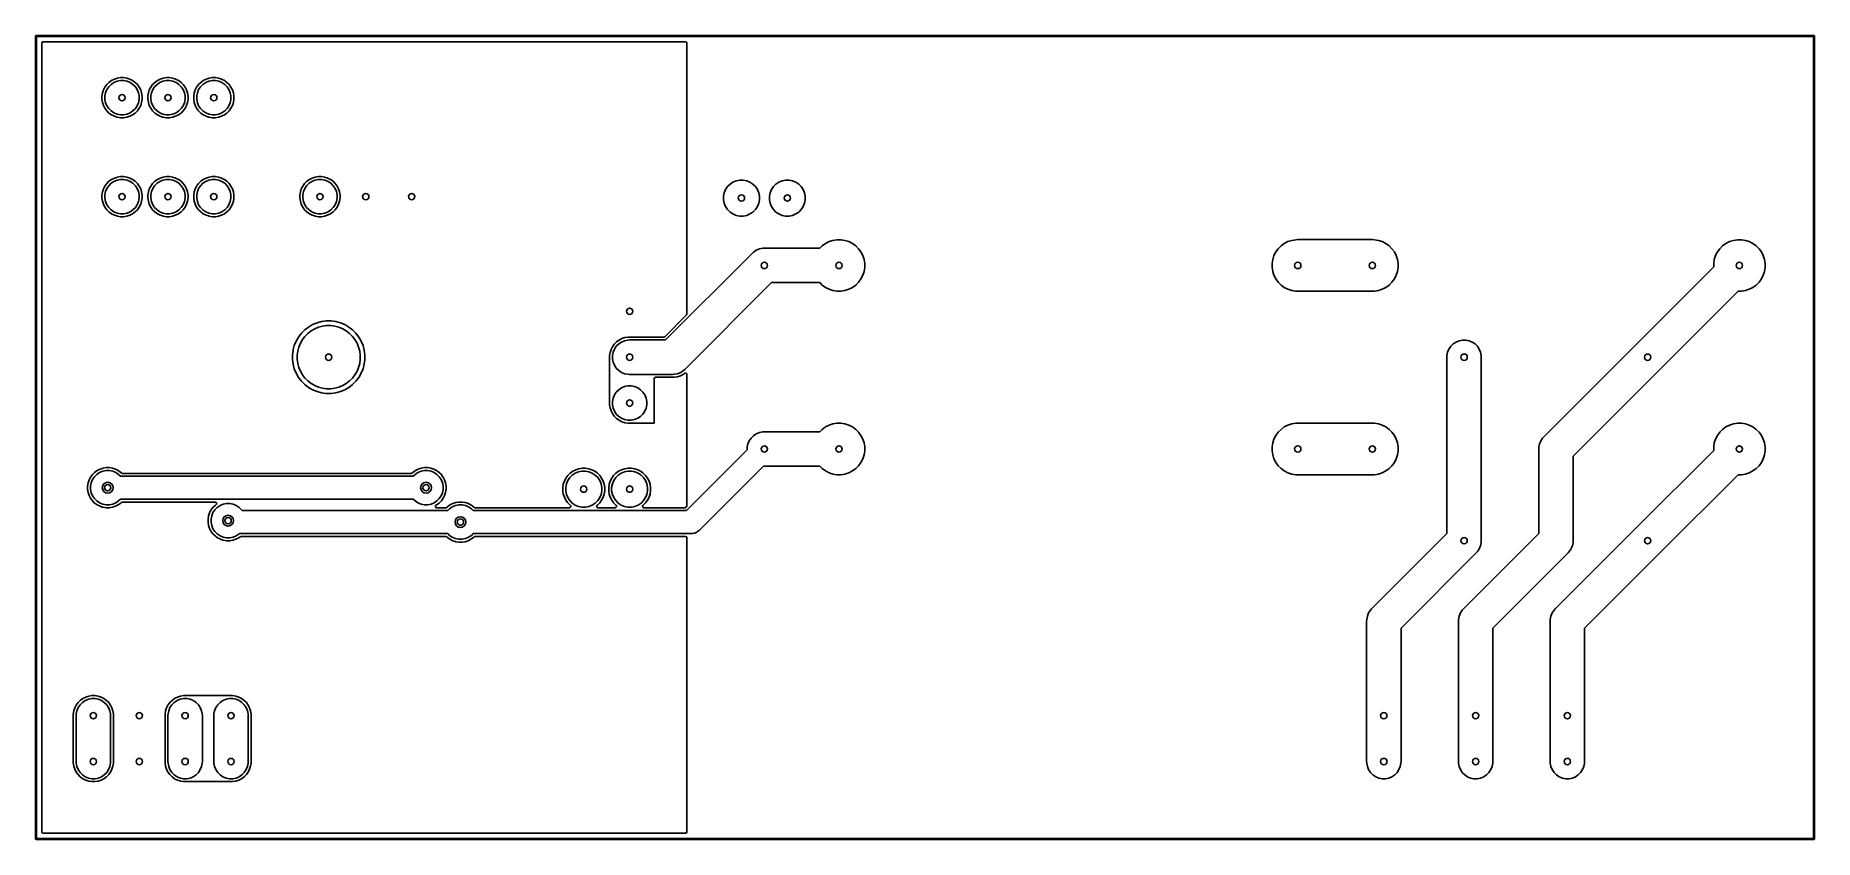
# Model space of a CAD drawing. Header units: millimetres. Extents: x 95.2 to 193.7, y -111.1 to -66.6.
import ezdxf

# ---------------------------------------------------------------- set-up
doc = ezdxf.new("R2010")
doc.units = ezdxf.units.MM
doc.layers.add('B.Cu', color=153, linetype='CONTINUOUS', true_color=0x4d7fc4)

msp = doc.modelspace()

# ---------------------------------------------------------------- linework, layer by layer
at = {"layer": 'B.Cu', "linetype": 'CONTINUOUS'}
for p, q in [((95.225, -66.675), (95.226903, -66.665433)), ((95.225, -111.125), (95.225, -66.675)), ((95.226903, -66.665433), (95.240433, -66.651903)), ((95.240433, -66.651903), (95.25, -66.65)), ((95.25, -66.65), (193.675, -66.65)), ((95.275, -66.7), (95.275, -111.1)), ((193.65, -66.7), (95.275, -66.7)), ((193.65, -111.1), (193.65, -66.7)), ((193.675, -66.65), (193.684567, -66.651903)), ((193.684567, -66.651903), (193.698097, -66.665433)), ((193.698097, -66.665433), (193.7, -66.675)), ((193.7, -66.675), (193.7, -111.125)), ((95.5675, -67.070875), (95.585836, -67.020497)), ((95.5675, -70.000623), (95.5675, -67.070875)), ((95.585836, -67.020497), (95.632265, -66.993691)), ((95.632265, -66.993691), (95.645875, -66.9925)), ((95.645875, -66.9925), (131.207875, -66.9925)), ((131.207875, -66.9925), (131.258253, -67.010836)), ((131.258253, -67.010836), (131.285059, -67.057265)), ((131.285059, -67.057265), (131.28625, -67.070875)), ((131.28625, -67.070875), (131.28625, -82.056536)), ((98.928125, -69.827787), (98.90075, -70.000623)), ((98.982202, -69.661359), (98.928125, -69.827787)), ((99.061645, -69.505443), (98.982202, -69.661359)), ((99.06165, -69.505435), (99.061645, -69.505443)), ((99.164499, -69.363874), (99.06165, -69.505435)), ((99.064587, -69.994765), (99.101014, -69.81163)), ((99.101014, -69.81163), (99.17247, -69.639121)), ((99.16451, -69.363861), (99.164499, -69.363874)), ((99.288235, -69.240136), (99.16451, -69.363861)), ((99.17247, -69.639121), (99.276208, -69.483866)), ((99.276208, -69.483866), (99.40824, -69.351834)), ((99.288248, -69.240125), (99.288235, -69.240136)), ((99.429809, -69.137276), (99.288248, -69.240125)), ((99.40824, -69.351834), (99.563495, -69.248096)), ((99.429817, -69.137271), (99.429809, -69.137276)), ((99.585733, -69.057828), (99.429817, -69.137271)), ((99.563495, -69.248096), (99.736004, -69.17664)), ((99.752161, -69.003751), (99.585733, -69.057828)), ((99.736004, -69.17664), (99.919139, -69.140213)), ((99.924997, -68.976376), (99.752161, -69.003751)), ((99.919139, -69.140213), (100.105861, -69.140213)), ((99.925003, -68.976376), (99.924997, -68.976376)), ((100.099997, -68.976376), (99.925003, -68.976376)), ((100.100002, -68.976376), (100.099997, -68.976376)), ((100.272838, -69.003751), (100.100002, -68.976376)), ((100.105861, -69.140213), (100.288996, -69.17664)), ((100.39528, -69.043536), (100.272838, -69.003751)), ((100.288996, -69.17664), (100.461505, -69.248096)), ((100.439264, -69.057827), (100.39528, -69.043536)), ((100.439265, -69.057827), (100.439264, -69.057827)), ((100.439266, -69.057828), (100.439265, -69.057827)), ((100.595182, -69.137271), (100.439266, -69.057828)), ((100.461505, -69.248096), (100.61676, -69.351834)), ((100.59519, -69.137276), (100.595182, -69.137271)), ((100.736751, -69.240125), (100.59519, -69.137276)), ((100.61676, -69.351834), (100.748792, -69.483866)), ((100.736764, -69.240136), (100.736751, -69.240125)), ((100.860489, -69.363861), (100.736764, -69.240136)), ((100.748792, -69.483866), (100.85253, -69.639121)), ((100.85253, -69.639121), (100.923986, -69.81163)), ((100.860494, -69.363867), (100.860489, -69.363861)), ((100.860496, -69.363869), (100.860494, -69.363867)), ((100.963354, -69.505442), (100.860496, -69.363869)), ((100.923986, -69.81163), (100.960413, -69.994765)), ((101.042799, -69.661362), (100.963354, -69.505442)), ((101.096875, -69.827791), (101.042799, -69.661362)), ((101.124249, -70.000623), (101.096875, -69.827791)), ((101.468125, -69.827787), (101.44075, -70.000623)), ((101.522202, -69.661359), (101.468125, -69.827787)), ((101.601645, -69.505443), (101.522202, -69.661359)), ((101.60165, -69.505435), (101.601645, -69.505443)), ((101.704499, -69.363874), (101.60165, -69.505435)), ((101.604587, -69.994765), (101.641014, -69.81163)), ((101.641014, -69.81163), (101.71247, -69.639121)), ((101.70451, -69.363861), (101.704499, -69.363874)), ((101.828235, -69.240136), (101.70451, -69.363861)), ((101.71247, -69.639121), (101.816208, -69.483866)), ((101.816208, -69.483866), (101.94824, -69.351834)), ((101.828248, -69.240125), (101.828235, -69.240136)), ((101.969809, -69.137276), (101.828248, -69.240125)), ((101.94824, -69.351834), (102.103495, -69.248096)), ((101.969817, -69.137271), (101.969809, -69.137276)), ((102.125733, -69.057828), (101.969817, -69.137271)), ((102.103495, -69.248096), (102.276004, -69.17664)), ((102.292161, -69.003751), (102.125733, -69.057828)), ((102.276004, -69.17664), (102.459139, -69.140213)), ((102.464997, -68.976376), (102.292161, -69.003751)), ((102.459139, -69.140213), (102.645861, -69.140213)), ((102.465003, -68.976376), (102.464997, -68.976376)), ((102.639997, -68.976376), (102.465003, -68.976376)), ((102.640002, -68.976376), (102.639997, -68.976376)), ((102.812838, -69.003751), (102.640002, -68.976376)), ((102.645861, -69.140213), (102.828996, -69.17664)), ((102.93528, -69.043536), (102.812838, -69.003751)), ((102.828996, -69.17664), (103.001505, -69.248096)), ((102.979264, -69.057827), (102.93528, -69.043536)), ((102.979265, -69.057827), (102.979264, -69.057827)), ((102.979266, -69.057828), (102.979265, -69.057827)), ((103.135182, -69.137271), (102.979266, -69.057828)), ((103.001505, -69.248096), (103.15676, -69.351834)), ((103.13519, -69.137276), (103.135182, -69.137271)), ((103.276751, -69.240125), (103.13519, -69.137276)), ((103.15676, -69.351834), (103.288792, -69.483866)), ((103.276764, -69.240136), (103.276751, -69.240125)), ((103.400489, -69.363861), (103.276764, -69.240136)), ((103.288792, -69.483866), (103.39253, -69.639121)), ((103.39253, -69.639121), (103.463986, -69.81163)), ((103.400494, -69.363867), (103.400489, -69.363861)), ((103.400496, -69.363869), (103.400494, -69.363867)), ((103.503354, -69.505442), (103.400496, -69.363869)), ((103.463986, -69.81163), (103.500413, -69.994765)), ((103.582799, -69.661362), (103.503354, -69.505442)), ((103.636875, -69.827791), (103.582799, -69.661362)), ((103.664249, -70.000623), (103.636875, -69.827791)), ((104.008125, -69.827787), (103.98075, -70.000623)), ((104.062202, -69.661359), (104.008125, -69.827787)), ((104.141645, -69.505443), (104.062202, -69.661359)), ((104.14165, -69.505435), (104.141645, -69.505443)), ((104.244499, -69.363874), (104.14165, -69.505435)), ((104.144587, -69.994765), (104.181014, -69.81163)), ((104.181014, -69.81163), (104.25247, -69.639121)), ((104.24451, -69.363861), (104.244499, -69.363874)), ((104.368235, -69.240136), (104.24451, -69.363861)), ((104.25247, -69.639121), (104.356208, -69.483866)), ((104.356208, -69.483866), (104.48824, -69.351834)), ((104.368248, -69.240125), (104.368235, -69.240136)), ((104.509809, -69.137276), (104.368248, -69.240125)), ((104.48824, -69.351834), (104.643495, -69.248096)), ((104.509817, -69.137271), (104.509809, -69.137276)), ((104.665733, -69.057828), (104.509817, -69.137271)), ((104.643495, -69.248096), (104.816004, -69.17664)), ((104.832161, -69.003751), (104.665733, -69.057828)), ((104.816004, -69.17664), (104.999139, -69.140213)), ((105.004997, -68.976376), (104.832161, -69.003751)), ((104.999139, -69.140213), (105.185861, -69.140213)), ((105.005003, -68.976376), (105.004997, -68.976376)), ((105.179997, -68.976376), (105.005003, -68.976376)), ((105.180002, -68.976376), (105.179997, -68.976376)), ((105.352838, -69.003751), (105.180002, -68.976376)), ((105.185861, -69.140213), (105.368996, -69.17664)), ((105.47528, -69.043536), (105.352838, -69.003751)), ((105.368996, -69.17664), (105.541505, -69.248096)), ((105.519264, -69.057827), (105.47528, -69.043536)), ((105.519265, -69.057827), (105.519264, -69.057827)), ((105.519266, -69.057828), (105.519265, -69.057827)), ((105.675182, -69.137271), (105.519266, -69.057828)), ((105.541505, -69.248096), (105.69676, -69.351834)), ((105.67519, -69.137276), (105.675182, -69.137271)), ((105.816751, -69.240125), (105.67519, -69.137276)), ((105.69676, -69.351834), (105.828792, -69.483866)), ((105.816764, -69.240136), (105.816751, -69.240125)), ((105.940489, -69.363861), (105.816764, -69.240136)), ((105.828792, -69.483866), (105.93253, -69.639121)), ((105.93253, -69.639121), (106.003986, -69.81163)), ((105.940494, -69.363867), (105.940489, -69.363861)), ((105.940496, -69.363869), (105.940494, -69.363867)), ((106.043354, -69.505442), (105.940496, -69.363869)), ((106.003986, -69.81163), (106.040413, -69.994765)), ((106.122799, -69.661362), (106.043354, -69.505442)), ((106.176875, -69.827791), (106.122799, -69.661362)), ((106.20425, -70.000629), (106.176875, -69.827791)), ((95.5675, -75.477497), (95.5675, -70.000623)), ((98.90075, -70.000623), (98.90075, -70.175628)), ((98.90075, -70.175628), (98.928125, -70.348464)), ((98.928125, -70.348464), (98.982202, -70.514892)), ((98.982202, -70.514892), (99.061645, -70.670808)), ((99.061645, -70.670808), (99.06165, -70.670816)), ((99.06165, -70.670816), (99.164499, -70.812377)), ((99.064587, -70.181487), (99.064587, -69.994765)), ((99.101014, -70.364622), (99.064587, -70.181487)), ((99.17247, -70.537131), (99.101014, -70.364622)), ((99.164499, -70.812377), (99.16451, -70.81239)), ((99.16451, -70.81239), (99.288235, -70.936115)), ((99.276208, -70.692386), (99.17247, -70.537131)), ((99.40824, -70.824418), (99.276208, -70.692386)), ((99.563495, -70.928156), (99.40824, -70.824418)), ((100.61676, -70.824418), (100.461505, -70.928156)), ((100.748792, -70.692386), (100.61676, -70.824418)), ((100.736757, -70.936122), (100.860496, -70.812383)), ((100.85253, -70.537131), (100.748792, -70.692386)), ((100.923986, -70.364622), (100.85253, -70.537131)), ((100.860496, -70.812383), (100.963354, -70.67081)), ((100.960413, -70.181487), (100.923986, -70.364622)), ((100.960413, -69.994765), (100.960413, -70.181487)), ((100.963354, -70.67081), (101.042799, -70.51489)), ((101.042799, -70.51489), (101.096875, -70.348461)), ((101.096875, -70.348461), (101.12425, -70.175623)), ((101.12425, -70.000629), (101.124249, -70.000623)), ((101.12425, -70.175623), (101.12425, -70.000629)), ((101.44075, -70.000623), (101.44075, -70.175628)), ((101.44075, -70.175628), (101.468125, -70.348464)), ((101.468125, -70.348464), (101.522202, -70.514892)), ((101.522202, -70.514892), (101.601645, -70.670808)), ((101.601645, -70.670808), (101.60165, -70.670816)), ((101.60165, -70.670816), (101.704499, -70.812377)), ((101.604587, -70.181487), (101.604587, -69.994765)), ((101.641014, -70.364622), (101.604587, -70.181487)), ((101.71247, -70.537131), (101.641014, -70.364622)), ((101.704499, -70.812377), (101.70451, -70.81239)), ((101.70451, -70.81239), (101.828235, -70.936115)), ((101.816208, -70.692386), (101.71247, -70.537131)), ((101.94824, -70.824418), (101.816208, -70.692386)), ((102.103495, -70.928156), (101.94824, -70.824418)), ((103.15676, -70.824418), (103.001505, -70.928156)), ((103.288792, -70.692386), (103.15676, -70.824418)), ((103.276757, -70.936122), (103.400496, -70.812383)), ((103.39253, -70.537131), (103.288792, -70.692386)), ((103.463986, -70.364622), (103.39253, -70.537131)), ((103.400496, -70.812383), (103.503354, -70.67081)), ((103.500413, -70.181487), (103.463986, -70.364622)), ((103.500413, -69.994765), (103.500413, -70.181487)), ((103.503354, -70.67081), (103.582799, -70.51489)), ((103.582799, -70.51489), (103.636875, -70.348461)), ((103.636875, -70.348461), (103.66425, -70.175623)), ((103.66425, -70.000629), (103.664249, -70.000623)), ((103.66425, -70.175623), (103.66425, -70.000629)), ((103.98075, -70.000623), (103.98075, -70.175628)), ((103.98075, -70.175628), (104.008125, -70.348464)), ((104.008125, -70.348464), (104.062202, -70.514892)), ((104.062202, -70.514892), (104.141645, -70.670808)), ((104.141645, -70.670808), (104.14165, -70.670816)), ((104.14165, -70.670816), (104.244499, -70.812377)), ((104.144587, -70.181487), (104.144587, -69.994765)), ((104.181014, -70.364622), (104.144587, -70.181487)), ((104.25247, -70.537131), (104.181014, -70.364622)), ((104.244499, -70.812377), (104.24451, -70.81239)), ((104.24451, -70.81239), (104.368235, -70.936115)), ((104.356208, -70.692386), (104.25247, -70.537131)), ((104.48824, -70.824418), (104.356208, -70.692386)), ((104.643495, -70.928156), (104.48824, -70.824418)), ((105.69676, -70.824418), (105.541505, -70.928156)), ((105.828792, -70.692386), (105.69676, -70.824418)), ((105.816757, -70.936122), (105.940496, -70.812383)), ((105.93253, -70.537131), (105.828792, -70.692386)), ((106.003986, -70.364622), (105.93253, -70.537131)), ((105.940496, -70.812383), (106.043354, -70.67081)), ((106.040413, -70.181487), (106.003986, -70.364622)), ((106.040413, -69.994765), (106.040413, -70.181487)), ((106.043354, -70.67081), (106.122799, -70.51489)), ((106.122799, -70.51489), (106.176875, -70.348461)), ((106.176875, -70.348461), (106.20425, -70.175623)), ((106.20425, -70.175623), (106.20425, -70.000629)), ((99.288235, -70.936115), (99.288248, -70.936126)), ((99.288248, -70.936126), (99.429809, -71.038975)), ((99.429809, -71.038975), (99.429816, -71.03898)), ((99.429816, -71.03898), (99.585736, -71.118425)), ((99.736004, -70.999612), (99.563495, -70.928156)), ((99.585736, -71.118425), (99.714517, -71.160268)), ((99.714517, -71.160268), (99.752161, -71.1725)), ((99.919139, -71.036039), (99.736004, -70.999612)), ((99.752161, -71.1725), (99.752162, -71.1725)), ((99.752162, -71.1725), (99.752165, -71.172501)), ((99.752165, -71.172501), (99.925003, -71.199876)), ((100.105861, -71.036039), (99.919139, -71.036039)), ((99.925003, -71.199876), (99.925006, -71.199876)), ((99.925006, -71.199876), (100.099994, -71.199876)), ((100.099994, -71.199876), (100.099997, -71.199876)), ((100.099997, -71.199876), (100.272835, -71.172501)), ((100.288996, -70.999612), (100.105861, -71.036039)), ((100.272835, -71.172501), (100.439264, -71.118425)), ((100.461505, -70.928156), (100.288996, -70.999612)), ((100.439264, -71.118425), (100.595184, -71.03898)), ((100.595184, -71.03898), (100.736757, -70.936122)), ((101.828235, -70.936115), (101.828248, -70.936126)), ((101.828248, -70.936126), (101.969809, -71.038975)), ((101.969809, -71.038975), (101.969816, -71.03898)), ((101.969816, -71.03898), (102.125736, -71.118425)), ((102.276004, -70.999612), (102.103495, -70.928156)), ((102.125736, -71.118425), (102.254517, -71.160268)), ((102.254517, -71.160268), (102.292161, -71.1725)), ((102.459139, -71.036039), (102.276004, -70.999612)), ((102.292161, -71.1725), (102.292162, -71.1725)), ((102.292162, -71.1725), (102.292165, -71.172501)), ((102.292165, -71.172501), (102.465003, -71.199876)), ((102.645861, -71.036039), (102.459139, -71.036039)), ((102.465003, -71.199876), (102.465006, -71.199876)), ((102.465006, -71.199876), (102.639994, -71.199876)), ((102.639994, -71.199876), (102.639997, -71.199876)), ((102.639997, -71.199876), (102.812835, -71.172501)), ((102.828996, -70.999612), (102.645861, -71.036039)), ((102.812835, -71.172501), (102.979264, -71.118425)), ((103.001505, -70.928156), (102.828996, -70.999612)), ((102.979264, -71.118425), (103.135184, -71.03898)), ((103.135184, -71.03898), (103.276757, -70.936122)), ((104.368235, -70.936115), (104.368248, -70.936126)), ((104.368248, -70.936126), (104.509809, -71.038975)), ((104.509809, -71.038975), (104.509816, -71.03898)), ((104.509816, -71.03898), (104.665736, -71.118425)), ((104.816004, -70.999612), (104.643495, -70.928156)), ((104.665736, -71.118425), (104.794517, -71.160268)), ((104.794517, -71.160268), (104.832161, -71.1725)), ((104.999139, -71.036039), (104.816004, -70.999612)), ((104.832161, -71.1725), (104.832162, -71.1725)), ((104.832162, -71.1725), (104.832165, -71.172501)), ((104.832165, -71.172501), (105.005003, -71.199876)), ((105.185861, -71.036039), (104.999139, -71.036039)), ((105.005003, -71.199876), (105.005006, -71.199876)), ((105.005006, -71.199876), (105.179994, -71.199876)), ((105.179994, -71.199876), (105.179997, -71.199876)), ((105.179997, -71.199876), (105.352835, -71.172501)), ((105.368996, -70.999612), (105.185861, -71.036039)), ((105.352835, -71.172501), (105.519264, -71.118425)), ((105.541505, -70.928156), (105.368996, -70.999612)), ((105.519264, -71.118425), (105.675184, -71.03898)), ((105.675184, -71.03898), (105.816757, -70.936122)), ((99.164499, -74.840748), (99.06165, -74.982309)), ((99.16451, -74.840735), (99.164499, -74.840748)), ((99.288235, -74.71701), (99.16451, -74.840735)), ((99.276208, -74.96074), (99.40824, -74.828708)), ((99.288248, -74.716999), (99.288235, -74.71701)), ((99.429809, -74.61415), (99.288248, -74.716999)), ((99.40824, -74.828708), (99.563495, -74.72497)), ((99.429817, -74.614145), (99.429809, -74.61415)), ((99.585733, -74.534702), (99.429817, -74.614145)), ((99.563495, -74.72497), (99.736004, -74.653514)), ((99.752161, -74.480625), (99.585733, -74.534702)), ((99.736004, -74.653514), (99.919139, -74.617087)), ((99.924997, -74.45325), (99.752161, -74.480625)), ((99.919139, -74.617087), (100.105861, -74.617087)), ((99.925003, -74.45325), (99.924997, -74.45325)), ((100.099997, -74.45325), (99.925003, -74.45325)), ((100.100002, -74.45325), (100.099997, -74.45325)), ((100.272838, -74.480625), (100.100002, -74.45325)), ((100.105861, -74.617087), (100.288996, -74.653514)), ((100.39528, -74.52041), (100.272838, -74.480625)), ((100.288996, -74.653514), (100.461505, -74.72497)), ((100.439264, -74.534701), (100.39528, -74.52041)), ((100.439265, -74.534701), (100.439264, -74.534701)), ((100.439266, -74.534702), (100.439265, -74.534701)), ((100.595182, -74.614145), (100.439266, -74.534702)), ((100.461505, -74.72497), (100.61676, -74.828708)), ((100.59519, -74.61415), (100.595182, -74.614145)), ((100.736751, -74.716999), (100.59519, -74.61415)), ((100.61676, -74.828708), (100.748792, -74.96074)), ((100.736764, -74.71701), (100.736751, -74.716999)), ((100.860489, -74.840735), (100.736764, -74.71701)), ((100.860494, -74.840741), (100.860489, -74.840735)), ((100.860496, -74.840743), (100.860494, -74.840741)), ((100.963354, -74.982316), (100.860496, -74.840743)), ((101.704499, -74.840748), (101.60165, -74.982309)), ((101.70451, -74.840735), (101.704499, -74.840748)), ((101.828235, -74.71701), (101.70451, -74.840735)), ((101.816208, -74.96074), (101.94824, -74.828708)), ((101.828248, -74.716999), (101.828235, -74.71701)), ((101.969809, -74.61415), (101.828248, -74.716999)), ((101.94824, -74.828708), (102.103495, -74.72497)), ((101.969817, -74.614145), (101.969809, -74.61415)), ((102.125733, -74.534702), (101.969817, -74.614145)), ((102.103495, -74.72497), (102.276004, -74.653514)), ((102.292161, -74.480625), (102.125733, -74.534702)), ((102.276004, -74.653514), (102.459139, -74.617087)), ((102.464997, -74.45325), (102.292161, -74.480625)), ((102.459139, -74.617087), (102.645861, -74.617087)), ((102.465003, -74.45325), (102.464997, -74.45325)), ((102.639997, -74.45325), (102.465003, -74.45325)), ((102.640002, -74.45325), (102.639997, -74.45325)), ((102.812838, -74.480625), (102.640002, -74.45325)), ((102.645861, -74.617087), (102.828996, -74.653514)), ((102.93528, -74.52041), (102.812838, -74.480625)), ((102.828996, -74.653514), (103.001505, -74.72497)), ((102.979264, -74.534701), (102.93528, -74.52041)), ((102.979265, -74.534701), (102.979264, -74.534701)), ((102.979266, -74.534702), (102.979265, -74.534701)), ((103.135182, -74.614145), (102.979266, -74.534702)), ((103.001505, -74.72497), (103.15676, -74.828708)), ((103.13519, -74.61415), (103.135182, -74.614145)), ((103.276751, -74.716999), (103.13519, -74.61415)), ((103.15676, -74.828708), (103.288792, -74.96074)), ((103.276764, -74.71701), (103.276751, -74.716999)), ((103.400489, -74.840735), (103.276764, -74.71701)), ((103.400494, -74.840741), (103.400489, -74.840735)), ((103.400496, -74.840743), (103.400494, -74.840741)), ((103.503354, -74.982316), (103.400496, -74.840743)), ((104.244499, -74.840748), (104.14165, -74.982309)), ((104.24451, -74.840735), (104.244499, -74.840748)), ((104.368235, -74.71701), (104.24451, -74.840735)), ((104.356208, -74.96074), (104.48824, -74.828708)), ((104.368248, -74.716999), (104.368235, -74.71701)), ((104.509809, -74.61415), (104.368248, -74.716999)), ((104.48824, -74.828708), (104.643495, -74.72497)), ((104.509817, -74.614145), (104.509809, -74.61415)), ((104.665733, -74.534702), (104.509817, -74.614145)), ((104.643495, -74.72497), (104.816004, -74.653514)), ((104.832161, -74.480625), (104.665733, -74.534702)), ((104.816004, -74.653514), (104.999139, -74.617087)), ((105.004997, -74.45325), (104.832161, -74.480625)), ((104.999139, -74.617087), (105.185861, -74.617087)), ((105.005003, -74.45325), (105.004997, -74.45325)), ((105.179997, -74.45325), (105.005003, -74.45325)), ((105.180002, -74.45325), (105.179997, -74.45325)), ((105.352838, -74.480625), (105.180002, -74.45325)), ((105.185861, -74.617087), (105.368996, -74.653514)), ((105.47528, -74.52041), (105.352838, -74.480625)), ((105.368996, -74.653514), (105.541505, -74.72497)), ((105.519264, -74.534701), (105.47528, -74.52041)), ((105.519265, -74.534701), (105.519264, -74.534701)), ((105.519266, -74.534702), (105.519265, -74.534701)), ((105.675182, -74.614145), (105.519266, -74.534702)), ((105.541505, -74.72497), (105.69676, -74.828708)), ((105.67519, -74.61415), (105.675182, -74.614145)), ((105.816751, -74.716999), (105.67519, -74.61415)), ((105.69676, -74.828708), (105.828792, -74.96074)), ((105.816764, -74.71701), (105.816751, -74.716999)), ((105.940489, -74.840735), (105.816764, -74.71701)), ((105.940494, -74.840741), (105.940489, -74.840735)), ((105.940496, -74.840743), (105.940494, -74.840741)), ((106.043354, -74.982316), (105.940496, -74.840743)), ((110.118249, -74.840748), (110.0154, -74.982309)), ((110.11826, -74.840735), (110.118249, -74.840748)), ((110.241985, -74.71701), (110.11826, -74.840735)), ((110.229958, -74.96074), (110.36199, -74.828708)), ((110.241998, -74.716999), (110.241985, -74.71701)), ((110.383559, -74.61415), (110.241998, -74.716999)), ((110.36199, -74.828708), (110.517245, -74.72497)), ((110.383567, -74.614145), (110.383559, -74.61415)), ((110.539483, -74.534702), (110.383567, -74.614145)), ((110.517245, -74.72497), (110.689754, -74.653514)), ((110.705911, -74.480625), (110.539483, -74.534702)), ((110.689754, -74.653514), (110.872889, -74.617087)), ((110.878747, -74.45325), (110.705911, -74.480625)), ((110.872889, -74.617087), (111.059611, -74.617087)), ((110.878753, -74.45325), (110.878747, -74.45325)), ((111.053747, -74.45325), (110.878753, -74.45325)), ((111.053752, -74.45325), (111.053747, -74.45325)), ((111.226588, -74.480625), (111.053752, -74.45325)), ((111.059611, -74.617087), (111.242746, -74.653514)), ((111.34903, -74.52041), (111.226588, -74.480625)), ((111.242746, -74.653514), (111.415255, -74.72497)), ((111.393014, -74.534701), (111.34903, -74.52041)), ((111.393015, -74.534701), (111.393014, -74.534701)), ((111.393016, -74.534702), (111.393015, -74.534701)), ((111.548932, -74.614145), (111.393016, -74.534702)), ((111.415255, -74.72497), (111.57051, -74.828708)), ((111.54894, -74.61415), (111.548932, -74.614145)), ((111.690501, -74.716999), (111.54894, -74.61415)), ((111.57051, -74.828708), (111.702542, -74.96074)), ((111.690514, -74.71701), (111.690501, -74.716999)), ((111.814239, -74.840735), (111.690514, -74.71701)), ((111.814244, -74.840741), (111.814239, -74.840735)), ((111.814246, -74.840743), (111.814244, -74.840741)), ((111.917104, -74.982316), (111.814246, -74.840743)), ((133.668107, -74.871365), (133.831103, -74.762454)), ((133.831103, -74.762454), (134.012215, -74.687435)), ((134.012215, -74.687435), (134.204483, -74.64919)), ((134.204483, -74.64919), (134.400517, -74.64919)), ((134.400517, -74.64919), (134.592785, -74.687435)), ((134.592785, -74.687435), (134.773897, -74.762454)), ((134.773897, -74.762454), (134.936893, -74.871365)), ((136.208107, -74.871365), (136.371103, -74.762454)), ((136.371103, -74.762454), (136.552215, -74.687435)), ((136.552215, -74.687435), (136.744483, -74.64919)), ((136.744483, -74.64919), (136.940517, -74.64919)), ((136.940517, -74.64919), (137.132785, -74.687435)), ((137.132785, -74.687435), (137.313897, -74.762454)), ((137.313897, -74.762454), (137.476893, -74.871365)), ((95.5675, -84.323618), (95.5675, -75.477497)), ((98.928125, -75.304661), (98.90075, -75.477497)), ((98.90075, -75.477497), (98.90075, -75.652502)), ((98.90075, -75.652502), (98.928125, -75.825338)), ((98.982202, -75.138233), (98.928125, -75.304661)), ((98.928125, -75.825338), (98.982202, -75.991766)), ((99.061645, -74.982317), (98.982202, -75.138233)), ((99.06165, -74.982309), (99.061645, -74.982317)), ((99.064587, -75.471639), (99.101014, -75.288504)), ((99.064587, -75.658361), (99.064587, -75.471639)), ((99.101014, -75.841496), (99.064587, -75.658361)), ((99.101014, -75.288504), (99.17247, -75.115995)), ((99.17247, -75.115995), (99.276208, -74.96074)), ((100.748792, -74.96074), (100.85253, -75.115995)), ((100.85253, -75.115995), (100.923986, -75.288504)), ((100.923986, -75.288504), (100.960413, -75.471639)), ((100.960413, -75.658361), (100.923986, -75.841496)), ((100.960413, -75.471639), (100.960413, -75.658361)), ((101.042799, -75.138236), (100.963354, -74.982316)), ((101.096875, -75.304665), (101.042799, -75.138236)), ((101.042799, -75.991764), (101.096875, -75.825335)), ((101.124249, -75.477497), (101.096875, -75.304665)), ((101.096875, -75.825335), (101.12425, -75.652497)), ((101.12425, -75.477503), (101.124249, -75.477497)), ((101.12425, -75.652497), (101.12425, -75.477503)), ((101.468125, -75.304661), (101.44075, -75.477497)), ((101.44075, -75.477497), (101.44075, -75.652502)), ((101.44075, -75.652502), (101.468125, -75.825338)), ((101.522202, -75.138233), (101.468125, -75.304661)), ((101.468125, -75.825338), (101.522202, -75.991766)), ((101.601645, -74.982317), (101.522202, -75.138233)), ((101.60165, -74.982309), (101.601645, -74.982317)), ((101.604587, -75.471639), (101.641014, -75.288504)), ((101.604587, -75.658361), (101.604587, -75.471639)), ((101.641014, -75.841496), (101.604587, -75.658361)), ((101.641014, -75.288504), (101.71247, -75.115995)), ((101.71247, -75.115995), (101.816208, -74.96074)), ((103.288792, -74.96074), (103.39253, -75.115995)), ((103.39253, -75.115995), (103.463986, -75.288504)), ((103.463986, -75.288504), (103.500413, -75.471639)), ((103.500413, -75.658361), (103.463986, -75.841496)), ((103.500413, -75.471639), (103.500413, -75.658361)), ((103.582799, -75.138236), (103.503354, -74.982316)), ((103.636875, -75.304665), (103.582799, -75.138236)), ((103.582799, -75.991764), (103.636875, -75.825335)), ((103.664249, -75.477497), (103.636875, -75.304665)), ((103.636875, -75.825335), (103.66425, -75.652497)), ((103.66425, -75.477503), (103.664249, -75.477497)), ((103.66425, -75.652497), (103.66425, -75.477503)), ((104.008125, -75.304661), (103.98075, -75.477497)), ((103.98075, -75.477497), (103.98075, -75.652502)), ((103.98075, -75.652502), (104.008125, -75.825338)), ((104.062202, -75.138233), (104.008125, -75.304661)), ((104.008125, -75.825338), (104.062202, -75.991766)), ((104.141645, -74.982317), (104.062202, -75.138233)), ((104.14165, -74.982309), (104.141645, -74.982317)), ((104.144587, -75.471639), (104.181014, -75.288504)), ((104.144587, -75.658361), (104.144587, -75.471639)), ((104.181014, -75.841496), (104.144587, -75.658361)), ((104.181014, -75.288504), (104.25247, -75.115995)), ((104.25247, -75.115995), (104.356208, -74.96074)), ((105.828792, -74.96074), (105.93253, -75.115995)), ((105.93253, -75.115995), (106.003986, -75.288504)), ((106.003986, -75.288504), (106.040413, -75.471639)), ((106.040413, -75.658361), (106.003986, -75.841496)), ((106.040413, -75.471639), (106.040413, -75.658361)), ((106.122799, -75.138236), (106.043354, -74.982316)), ((106.176875, -75.304665), (106.122799, -75.138236)), ((106.122799, -75.991764), (106.176875, -75.825335)), ((106.204249, -75.477497), (106.176875, -75.304665)), ((106.176875, -75.825335), (106.20425, -75.652497)), ((106.20425, -75.477503), (106.204249, -75.477497)), ((106.20425, -75.652497), (106.20425, -75.477503)), ((109.881875, -75.304661), (109.8545, -75.477497)), ((109.8545, -75.477497), (109.8545, -75.652502)), ((109.8545, -75.652502), (109.881875, -75.825338)), ((109.935952, -75.138233), (109.881875, -75.304661)), ((109.881875, -75.825338), (109.935952, -75.991766)), ((110.015395, -74.982317), (109.935952, -75.138233)), ((110.0154, -74.982309), (110.015395, -74.982317)), ((110.018337, -75.471639), (110.054764, -75.288504)), ((110.018337, -75.658361), (110.018337, -75.471639)), ((110.054764, -75.841496), (110.018337, -75.658361)), ((110.054764, -75.288504), (110.12622, -75.115995)), ((110.12622, -75.115995), (110.229958, -74.96074)), ((111.702542, -74.96074), (111.80628, -75.115995)), ((111.80628, -75.115995), (111.877736, -75.288504)), ((111.877736, -75.288504), (111.914163, -75.471639)), ((111.914163, -75.658361), (111.877736, -75.841496)), ((111.914163, -75.471639), (111.914163, -75.658361)), ((111.996549, -75.138236), (111.917104, -74.982316)), ((112.050625, -75.304665), (111.996549, -75.138236)), ((111.996549, -75.991764), (112.050625, -75.825335)), ((112.078, -75.477503), (112.050625, -75.304665)), ((112.050625, -75.825335), (112.078, -75.652497)), ((112.078, -75.652497), (112.078, -75.477503)), ((133.307315, -75.546358), (133.34556, -75.35409)), ((133.307315, -75.742392), (133.307315, -75.546358)), ((133.34556, -75.93466), (133.307315, -75.742392)), ((133.34556, -75.35409), (133.420579, -75.172978)), ((133.420579, -75.172978), (133.52949, -75.009982)), ((133.52949, -75.009982), (133.668107, -74.871365)), ((134.936893, -74.871365), (135.07551, -75.009982)), ((135.07551, -75.009982), (135.184421, -75.172978)), ((135.184421, -75.172978), (135.25944, -75.35409)), ((135.25944, -75.35409), (135.297685, -75.546358)), ((135.297685, -75.742392), (135.25944, -75.93466)), ((135.297685, -75.546358), (135.297685, -75.742392)), ((135.847315, -75.546358), (135.88556, -75.35409)), ((135.847315, -75.742392), (135.847315, -75.546358)), ((135.88556, -75.93466), (135.847315, -75.742392)), ((135.88556, -75.35409), (135.960579, -75.172978)), ((135.960579, -75.172978), (136.06949, -75.009982)), ((136.06949, -75.009982), (136.208107, -74.871365)), ((137.476893, -74.871365), (137.61551, -75.009982)), ((137.61551, -75.009982), (137.724421, -75.172978)), ((137.724421, -75.172978), (137.79944, -75.35409)), ((137.79944, -75.35409), (137.837685, -75.546358)), ((137.837685, -75.742392), (137.79944, -75.93466)), ((137.837685, -75.546358), (137.837685, -75.742392)), ((98.982202, -75.991766), (99.061645, -76.147682)), ((99.061645, -76.147682), (99.06165, -76.14769)), ((99.06165, -76.14769), (99.164499, -76.289251)), ((99.17247, -76.014005), (99.101014, -75.841496)), ((99.164499, -76.289251), (99.16451, -76.289264)), ((99.16451, -76.289264), (99.288235, -76.412989)), ((99.276208, -76.16926), (99.17247, -76.014005)), ((99.40824, -76.301292), (99.276208, -76.16926)), ((99.288235, -76.412989), (99.288248, -76.413)), ((99.288248, -76.413), (99.429809, -76.515849)), ((99.563495, -76.40503), (99.40824, -76.301292)), ((99.429809, -76.515849), (99.429816, -76.515854)), ((99.429816, -76.515854), (99.585736, -76.595299)), ((99.736004, -76.476486), (99.563495, -76.40503)), ((99.585736, -76.595299), (99.714517, -76.637142)), ((99.714517, -76.637142), (99.752161, -76.649374)), ((99.919139, -76.512913), (99.736004, -76.476486)), ((99.752161, -76.649374), (99.752162, -76.649374)), ((99.752162, -76.649374), (99.752165, -76.649375)), ((99.752165, -76.649375), (99.925003, -76.67675)), ((100.105861, -76.512913), (99.919139, -76.512913)), ((99.925003, -76.67675), (99.925006, -76.67675)), ((99.925006, -76.67675), (100.099994, -76.67675)), ((100.099994, -76.67675), (100.099997, -76.67675)), ((100.099997, -76.67675), (100.272835, -76.649375)), ((100.288996, -76.476486), (100.105861, -76.512913)), ((100.272835, -76.649375), (100.439264, -76.595299)), ((100.461505, -76.40503), (100.288996, -76.476486)), ((100.439264, -76.595299), (100.595184, -76.515854)), ((100.61676, -76.301292), (100.461505, -76.40503)), ((100.595184, -76.515854), (100.736757, -76.412996)), ((100.748792, -76.16926), (100.61676, -76.301292)), ((100.736757, -76.412996), (100.860496, -76.289257)), ((100.85253, -76.014005), (100.748792, -76.16926)), ((100.923986, -75.841496), (100.85253, -76.014005)), ((100.860496, -76.289257), (100.963354, -76.147684)), ((100.963354, -76.147684), (101.042799, -75.991764)), ((101.522202, -75.991766), (101.601645, -76.147682)), ((101.601645, -76.147682), (101.60165, -76.14769)), ((101.60165, -76.14769), (101.704499, -76.289251)), ((101.71247, -76.014005), (101.641014, -75.841496)), ((101.704499, -76.289251), (101.70451, -76.289264)), ((101.70451, -76.289264), (101.828235, -76.412989)), ((101.816208, -76.16926), (101.71247, -76.014005)), ((101.94824, -76.301292), (101.816208, -76.16926)), ((101.828235, -76.412989), (101.828248, -76.413)), ((101.828248, -76.413), (101.969809, -76.515849)), ((102.103495, -76.40503), (101.94824, -76.301292)), ((101.969809, -76.515849), (101.969816, -76.515854)), ((101.969816, -76.515854), (102.125736, -76.595299)), ((102.276004, -76.476486), (102.103495, -76.40503)), ((102.125736, -76.595299), (102.254517, -76.637142)), ((102.254517, -76.637142), (102.292161, -76.649374)), ((102.459139, -76.512913), (102.276004, -76.476486)), ((102.292161, -76.649374), (102.292162, -76.649374)), ((102.292162, -76.649374), (102.292165, -76.649375)), ((102.292165, -76.649375), (102.465003, -76.67675)), ((102.645861, -76.512913), (102.459139, -76.512913)), ((102.465003, -76.67675), (102.465006, -76.67675)), ((102.465006, -76.67675), (102.639994, -76.67675)), ((102.639994, -76.67675), (102.639997, -76.67675)), ((102.639997, -76.67675), (102.812835, -76.649375)), ((102.828996, -76.476486), (102.645861, -76.512913)), ((102.812835, -76.649375), (102.979264, -76.595299)), ((103.001505, -76.40503), (102.828996, -76.476486)), ((102.979264, -76.595299), (103.135184, -76.515854)), ((103.15676, -76.301292), (103.001505, -76.40503)), ((103.135184, -76.515854), (103.276757, -76.412996)), ((103.288792, -76.16926), (103.15676, -76.301292)), ((103.276757, -76.412996), (103.400496, -76.289257)), ((103.39253, -76.014005), (103.288792, -76.16926)), ((103.463986, -75.841496), (103.39253, -76.014005)), ((103.400496, -76.289257), (103.503354, -76.147684)), ((103.503354, -76.147684), (103.582799, -75.991764)), ((104.062202, -75.991766), (104.141645, -76.147682)), ((104.141645, -76.147682), (104.14165, -76.14769)), ((104.14165, -76.14769), (104.244499, -76.289251)), ((104.25247, -76.014005), (104.181014, -75.841496)), ((104.244499, -76.289251), (104.24451, -76.289264)), ((104.24451, -76.289264), (104.368235, -76.412989)), ((104.356208, -76.16926), (104.25247, -76.014005)), ((104.48824, -76.301292), (104.356208, -76.16926)), ((104.368235, -76.412989), (104.368248, -76.413)), ((104.368248, -76.413), (104.509809, -76.515849)), ((104.643495, -76.40503), (104.48824, -76.301292)), ((104.509809, -76.515849), (104.509816, -76.515854)), ((104.509816, -76.515854), (104.665736, -76.595299)), ((104.816004, -76.476486), (104.643495, -76.40503)), ((104.665736, -76.595299), (104.794517, -76.637142)), ((104.794517, -76.637142), (104.832161, -76.649374)), ((104.999139, -76.512913), (104.816004, -76.476486)), ((104.832161, -76.649374), (104.832162, -76.649374)), ((104.832162, -76.649374), (104.832165, -76.649375)), ((104.832165, -76.649375), (105.005003, -76.67675)), ((105.185861, -76.512913), (104.999139, -76.512913)), ((105.005003, -76.67675), (105.005006, -76.67675)), ((105.005006, -76.67675), (105.179994, -76.67675)), ((105.179994, -76.67675), (105.179997, -76.67675)), ((105.179997, -76.67675), (105.352835, -76.649375)), ((105.368996, -76.476486), (105.185861, -76.512913)), ((105.352835, -76.649375), (105.519264, -76.595299)), ((105.541505, -76.40503), (105.368996, -76.476486)), ((105.519264, -76.595299), (105.675184, -76.515854)), ((105.69676, -76.301292), (105.541505, -76.40503)), ((105.675184, -76.515854), (105.816757, -76.412996)), ((105.828792, -76.16926), (105.69676, -76.301292)), ((105.816757, -76.412996), (105.940496, -76.289257)), ((105.93253, -76.014005), (105.828792, -76.16926)), ((106.003986, -75.841496), (105.93253, -76.014005)), ((105.940496, -76.289257), (106.043354, -76.147684)), ((106.043354, -76.147684), (106.122799, -75.991764)), ((109.935952, -75.991766), (110.015395, -76.147682)), ((110.015395, -76.147682), (110.0154, -76.14769)), ((110.0154, -76.14769), (110.118249, -76.289251)), ((110.12622, -76.014005), (110.054764, -75.841496)), ((110.118249, -76.289251), (110.11826, -76.289264)), ((110.11826, -76.289264), (110.241985, -76.412989)), ((110.229958, -76.16926), (110.12622, -76.014005)), ((110.36199, -76.301292), (110.229958, -76.16926)), ((110.241985, -76.412989), (110.241998, -76.413)), ((110.241998, -76.413), (110.383559, -76.515849)), ((110.517245, -76.40503), (110.36199, -76.301292)), ((110.383559, -76.515849), (110.383566, -76.515854)), ((110.383566, -76.515854), (110.539486, -76.595299)), ((110.689754, -76.476486), (110.517245, -76.40503)), ((110.539486, -76.595299), (110.668267, -76.637142)), ((110.668267, -76.637142), (110.705911, -76.649374)), ((110.872889, -76.512913), (110.689754, -76.476486)), ((110.705911, -76.649374), (110.705912, -76.649374)), ((110.705912, -76.649374), (110.705915, -76.649375)), ((110.705915, -76.649375), (110.878753, -76.67675)), ((111.059611, -76.512913), (110.872889, -76.512913)), ((110.878753, -76.67675), (110.878756, -76.67675)), ((110.878756, -76.67675), (111.053744, -76.67675)), ((111.053744, -76.67675), (111.053747, -76.67675)), ((111.053747, -76.67675), (111.226585, -76.649375)), ((111.242746, -76.476486), (111.059611, -76.512913)), ((111.226585, -76.649375), (111.393014, -76.595299)), ((111.415255, -76.40503), (111.242746, -76.476486)), ((111.393014, -76.595299), (111.548934, -76.515854)), ((111.57051, -76.301292), (111.415255, -76.40503)), ((111.548934, -76.515854), (111.690507, -76.412996)), ((111.702542, -76.16926), (111.57051, -76.301292)), ((111.690507, -76.412996), (111.814246, -76.289257)), ((111.80628, -76.014005), (111.702542, -76.16926)), ((111.877736, -75.841496), (111.80628, -76.014005)), ((111.814246, -76.289257), (111.917104, -76.147684)), ((111.917104, -76.147684), (111.996549, -75.991764)), ((133.420579, -76.115772), (133.34556, -75.93466)), ((133.52949, -76.278768), (133.420579, -76.115772)), ((133.668107, -76.417385), (133.52949, -76.278768)), ((133.831103, -76.526296), (133.668107, -76.417385)), ((134.012215, -76.601315), (133.831103, -76.526296)), ((134.204483, -76.63956), (134.012215, -76.601315)), ((134.400517, -76.63956), (134.204483, -76.63956)), ((134.592785, -76.601315), (134.400517, -76.63956)), ((134.773897, -76.526296), (134.592785, -76.601315)), ((134.936893, -76.417385), (134.773897, -76.526296)), ((135.07551, -76.278768), (134.936893, -76.417385)), ((135.184421, -76.115772), (135.07551, -76.278768)), ((135.25944, -75.93466), (135.184421, -76.115772)), ((135.960579, -76.115772), (135.88556, -75.93466)), ((136.06949, -76.278768), (135.960579, -76.115772)), ((136.208107, -76.417385), (136.06949, -76.278768)), ((136.371103, -76.526296), (136.208107, -76.417385)), ((136.552215, -76.601315), (136.371103, -76.526296)), ((136.744483, -76.63956), (136.552215, -76.601315)), ((136.940517, -76.63956), (136.744483, -76.63956)), ((137.132785, -76.601315), (136.940517, -76.63956)), ((137.313897, -76.526296), (137.132785, -76.601315)), ((137.476893, -76.417385), (137.313897, -76.526296)), ((137.61551, -76.278768), (137.476893, -76.417385)), ((137.724421, -76.115772), (137.61551, -76.278768)), ((137.79944, -75.93466), (137.724421, -76.115772)), ((134.825505, -78.786758), (134.836208, -78.770741)), ((134.836208, -78.770741), (134.96824, -78.638709)), ((134.96824, -78.638709), (135.123495, -78.534971)), ((135.123495, -78.534971), (135.296004, -78.463515)), ((135.296004, -78.463515), (135.479139, -78.427088)), ((135.479139, -78.427088), (135.5725, -78.422501)), ((135.5725, -78.422501), (138.638171, -78.422501)), ((138.638171, -78.422501), (138.772101, -78.288571)), ((138.772101, -78.288571), (138.95348, -78.156791)), ((138.95348, -78.156791), (139.153241, -78.055008)), ((139.153241, -78.055008), (139.366465, -77.985727)), ((139.366465, -77.985727), (139.587902, -77.950655)), ((139.587902, -77.950655), (139.812098, -77.950655)), ((139.812098, -77.950655), (140.033535, -77.985727)), ((140.033535, -77.985727), (140.246759, -78.055008)), ((140.246759, -78.055008), (140.44652, -78.156791)), ((140.44652, -78.156791), (140.627899, -78.288571)), ((140.627899, -78.288571), (140.78643, -78.447102)), ((140.78643, -78.447102), (140.91821, -78.628481)), ((140.91821, -78.628481), (141.019993, -78.828242)), ((163.780007, -78.828242), (163.88179, -78.628481)), ((163.88179, -78.628481), (164.01357, -78.447102)), ((164.01357, -78.447102), (164.172101, -78.288571)), ((164.172101, -78.288571), (164.35348, -78.156791)), ((164.35348, -78.156791), (164.553241, -78.055008)), ((164.553241, -78.055008), (164.766465, -77.985727)), ((164.766465, -77.985727), (164.987902, -77.950655)), ((164.987902, -77.950655), (165.1, -77.946251)), ((165.1, -77.946251), (169.2275, -77.946251)), ((169.2275, -77.946251), (169.339573, -77.950654)), ((169.339573, -77.950654), (169.339598, -77.950654)), ((169.339598, -77.950654), (169.561035, -77.985726)), ((169.561035, -77.985726), (169.774259, -78.055007)), ((169.774259, -78.055007), (169.97402, -78.15679)), ((169.97402, -78.15679), (170.155399, -78.28857)), ((170.155399, -78.28857), (170.31393, -78.447101)), ((170.31393, -78.447101), (170.44571, -78.62848)), ((170.44571, -78.62848), (170.547493, -78.828241)), ((188.227507, -78.828241), (188.32929, -78.62848)), ((188.32929, -78.62848), (188.46107, -78.447101)), ((188.46107, -78.447101), (188.619601, -78.28857)), ((188.619601, -78.28857), (188.80098, -78.15679)), ((188.80098, -78.15679), (189.000741, -78.055007)), ((189.000741, -78.055007), (189.213965, -77.985726)), ((189.213965, -77.985726), (189.435402, -77.950654)), ((189.435402, -77.950654), (189.659598, -77.950654)), ((189.659598, -77.950654), (189.881035, -77.985726)), ((189.881035, -77.985726), (190.094259, -78.055007)), ((190.094259, -78.055007), (190.29402, -78.15679)), ((190.29402, -78.15679), (190.475399, -78.28857)), ((190.475399, -78.28857), (190.63393, -78.447101)), ((190.63393, -78.447101), (190.76571, -78.62848)), ((190.76571, -78.62848), (190.867493, -78.828241)), ((130.097963, -83.5025), (134.74023, -78.860233)), ((134.74023, -78.860233), (134.80949, -78.79746)), ((134.80949, -78.79746), (134.825505, -78.786758)), ((141.019993, -78.828242), (141.089274, -79.041466)), ((141.089274, -79.708536), (141.019993, -79.92176)), ((141.089274, -79.041466), (141.124346, -79.262903)), ((141.124346, -79.487099), (141.089274, -79.708536)), ((141.124346, -79.262903), (141.124346, -79.487099)), ((163.675654, -79.262903), (163.710726, -79.041466)), ((163.675654, -79.487099), (163.675654, -79.262903)), ((163.710726, -79.708536), (163.675654, -79.487099)), ((163.710726, -79.041466), (163.780007, -78.828242)), ((163.780007, -79.92176), (163.710726, -79.708536)), ((170.547493, -78.828241), (170.616774, -79.041465)), ((170.616774, -79.708536), (170.547493, -79.92176)), ((170.616774, -79.041465), (170.650952, -79.257255)), ((170.651846, -79.487099), (170.616774, -79.708536)), ((170.650952, -79.257255), (170.651846, -79.262903)), ((170.651846, -79.262903), (170.651846, -79.487099)), ((183.794, -83.781461), (188.123154, -79.452308)), ((188.123154, -79.262902), (188.158226, -79.041465)), ((188.123154, -79.452308), (188.123154, -79.262902)), ((188.158226, -79.041465), (188.227507, -78.828241)), ((190.867493, -78.828241), (190.936774, -79.041465)), ((190.936774, -79.708535), (190.867493, -79.921759)), ((190.936774, -79.041465), (190.971846, -79.262902)), ((190.971846, -79.487098), (190.936774, -79.708535)), ((190.971846, -79.262902), (190.971846, -79.487098)), ((135.967038, -80.327501), (131.16602, -85.128519)), ((138.638171, -80.327501), (135.967038, -80.327501)), ((138.772101, -80.461431), (138.638171, -80.327501)), ((138.95348, -80.593211), (138.772101, -80.461431)), ((139.153241, -80.694994), (138.95348, -80.593211)), ((139.366465, -80.764275), (139.153241, -80.694994)), ((140.246759, -80.694994), (140.033535, -80.764275)), ((140.44652, -80.593211), (140.246759, -80.694994)), ((140.627899, -80.461431), (140.44652, -80.593211)), ((140.78643, -80.3029), (140.627899, -80.461431)), ((140.91821, -80.121521), (140.78643, -80.3029)), ((141.019993, -79.92176), (140.91821, -80.121521)), ((163.88179, -80.121521), (163.780007, -79.92176)), ((164.01357, -80.3029), (163.88179, -80.121521)), ((164.172101, -80.461431), (164.01357, -80.3029)), ((164.35348, -80.593211), (164.172101, -80.461431)), ((164.553241, -80.694994), (164.35348, -80.593211)), ((164.766465, -80.764275), (164.553241, -80.694994)), ((169.774259, -80.694994), (169.561035, -80.764275)), ((169.97402, -80.593211), (169.774259, -80.694994)), ((170.155399, -80.461431), (169.97402, -80.593211)), ((170.31393, -80.3029), (170.155399, -80.461431)), ((170.44571, -80.121521), (170.31393, -80.3029)), ((170.547493, -79.92176), (170.44571, -80.121521)), ((190.094259, -80.694993), (189.881035, -80.764274)), ((190.29402, -80.59321), (190.094259, -80.694993)), ((190.475399, -80.46143), (190.29402, -80.59321)), ((190.63393, -80.302899), (190.475399, -80.46143)), ((190.76571, -80.12152), (190.63393, -80.302899)), ((190.867493, -79.921759), (190.76571, -80.12152)), ((139.587902, -80.799347), (139.366465, -80.764275)), ((139.812098, -80.799347), (139.587902, -80.799347)), ((140.033535, -80.764275), (139.812098, -80.799347)), ((164.987902, -80.799347), (164.766465, -80.764275)), ((165.1, -80.803751), (164.987902, -80.799347)), ((169.2275, -80.803751), (165.1, -80.803751)), ((169.339598, -80.799347), (169.2275, -80.803751)), ((169.561035, -80.764275), (169.339598, -80.799347)), ((189.470192, -80.799346), (185.141019, -85.128519)), ((189.659598, -80.799346), (189.470192, -80.799346)), ((189.881035, -80.764274), (189.659598, -80.799346)), ((110.562777, -82.653362), (110.335217, -82.784744)), ((110.805534, -82.552809), (110.562777, -82.653362)), ((110.80555, -82.552803), (110.805534, -82.552809)), ((111.059351, -82.484798), (110.80555, -82.552803)), ((111.091916, -82.48051), (111.059351, -82.484798)), ((111.319868, -82.4505), (111.091916, -82.48051)), ((111.109842, -82.738626), (111.336795, -82.708747)), ((111.582632, -82.4505), (111.319868, -82.4505)), ((111.336795, -82.708747), (111.565705, -82.708747)), ((111.565705, -82.708747), (111.792658, -82.738626)), ((111.843148, -82.484798), (111.582632, -82.4505)), ((112.096949, -82.552803), (111.843148, -82.484798)), ((112.096954, -82.552805), (112.096949, -82.552803)), ((112.096958, -82.552806), (112.096954, -82.552805)), ((112.096967, -82.552809), (112.096958, -82.552806)), ((112.339722, -82.653362), (112.096965, -82.552809)), ((112.096965, -82.552809), (112.096967, -82.552809)), ((112.567282, -82.784744), (112.339722, -82.653362)), ((131.263294, -82.111955), (130.054955, -83.320294)), ((131.267914, -82.106914), (131.263294, -82.111955)), ((131.28625, -82.056536), (131.267914, -82.106914)), ((109.649612, -83.566527), (109.549059, -83.809284)), ((109.780994, -83.338967), (109.649612, -83.566527)), ((109.940957, -83.130499), (109.780994, -83.338967)), ((109.794122, -83.892481), (109.881723, -83.680995)), ((109.881723, -83.680995), (109.996178, -83.482752)), ((110.126749, -82.944707), (109.940957, -83.130499)), ((109.996178, -83.482752), (110.13553, -83.301145)), ((110.335217, -82.784744), (110.126749, -82.944707)), ((110.13553, -83.301145), (110.297395, -83.13928)), ((110.297395, -83.13928), (110.479002, -82.999928)), ((110.479002, -82.999928), (110.677245, -82.885473)), ((110.677245, -82.885473), (110.888731, -82.797872)), ((110.888731, -82.797872), (111.109842, -82.738626)), ((111.792658, -82.738626), (112.013769, -82.797872)), ((112.013769, -82.797872), (112.225255, -82.885473)), ((112.225255, -82.885473), (112.423498, -82.999928)), ((112.423498, -82.999928), (112.605105, -83.13928)), ((112.77575, -82.944707), (112.567282, -82.784744)), ((112.605105, -83.13928), (112.76697, -83.301145)), ((112.76697, -83.301145), (112.906322, -83.482752)), ((112.961542, -83.130499), (112.77575, -82.944707)), ((112.906322, -83.482752), (113.020777, -83.680995)), ((113.107176, -83.320294), (112.961542, -83.130499)), ((113.020777, -83.680995), (113.108378, -83.892481)), ((113.121507, -83.33897), (113.107176, -83.320294)), ((113.252889, -83.56653), (113.121507, -83.33897)), ((113.353444, -83.809292), (113.252889, -83.56653)), ((127.386985, -83.60701), (127.26326, -83.730735)), ((127.386998, -83.606999), (127.386985, -83.60701)), ((127.528559, -83.50415), (127.386998, -83.606999)), ((127.50699, -83.718708), (127.662245, -83.61497)), ((127.528567, -83.504145), (127.528559, -83.50415)), ((127.684483, -83.424702), (127.528567, -83.504145)), ((127.662245, -83.61497), (127.834754, -83.543514)), ((127.850911, -83.370625), (127.684483, -83.424702)), ((127.834754, -83.543514), (128.017889, -83.507087)), ((128.023747, -83.34325), (127.850911, -83.370625)), ((128.017889, -83.507087), (128.11125, -83.5025)), ((129.999536, -83.34325), (128.023747, -83.34325)), ((128.11125, -83.5025), (130.097963, -83.5025)), ((130.006367, -83.342952), (129.999536, -83.34325)), ((130.054955, -83.320294), (130.006367, -83.342952)), ((173.703241, -83.718708), (173.858496, -83.61497)), ((173.858496, -83.61497), (174.031005, -83.543514)), ((174.031005, -83.543514), (174.21414, -83.507087)), ((174.21414, -83.507087), (174.400862, -83.507087)), ((174.400862, -83.507087), (174.583997, -83.543514)), ((174.583997, -83.543514), (174.756506, -83.61497)), ((174.756506, -83.61497), (174.911761, -83.718708)), ((95.5675, -104.211247), (95.5675, -84.323618)), ((109.481048, -84.063102), (109.44675, -84.323618)), ((109.44675, -84.323618), (109.44675, -84.586382)), ((109.44675, -84.586382), (109.481048, -84.846898)), ((109.490391, -84.028233), (109.481048, -84.063102)), ((109.549053, -83.8093), (109.490391, -84.028233)), ((109.549059, -83.809284), (109.549053, -83.8093)), ((109.704997, -84.340545), (109.734876, -84.113592)), ((109.704997, -84.569455), (109.704997, -84.340545)), ((109.734876, -84.796408), (109.704997, -84.569455)), ((109.734876, -84.113592), (109.794122, -83.892481)), ((113.108378, -83.892481), (113.167624, -84.113592)), ((113.167624, -84.113592), (113.197503, -84.340545)), ((113.197503, -84.569455), (113.167624, -84.796408)), ((113.197503, -84.340545), (113.197503, -84.569455)), ((113.421452, -84.063102), (113.353444, -83.809292)), ((113.45575, -84.323618), (113.421452, -84.063102)), ((113.421452, -84.846898), (113.45575, -84.586382)), ((113.45575, -84.586382), (113.45575, -84.323618)), ((127.026875, -84.194661), (126.9995, -84.367497)), ((126.9995, -84.367497), (126.9995, -84.542497)), ((126.9995, -84.542497), (126.999742, -84.545575)), ((126.999742, -84.545575), (126.999507, -84.545593)), ((126.999507, -84.545593), (127, -84.551826)), ((127, -84.551826), (127, -86.898176)), ((127.080952, -84.028233), (127.026875, -84.194661)), ((127.160395, -83.872317), (127.080952, -84.028233)), ((127.1604, -83.872309), (127.160395, -83.872317)), ((127.263249, -83.730748), (127.1604, -83.872309)), ((127.163337, -84.361639), (127.199764, -84.178504)), ((127.163337, -84.548361), (127.163337, -84.361639)), ((127.199764, -84.731496), (127.163337, -84.548361)), ((127.199764, -84.178504), (127.27122, -84.005995)), ((127.26326, -83.730735), (127.263249, -83.730748)), ((127.27122, -84.005995), (127.374958, -83.85074)), ((127.374958, -83.85074), (127.50699, -83.718708)), ((173.355001, -84.455), (173.359588, -84.361639)), ((173.355001, -94.220462), (173.355001, -84.455)), ((173.359588, -84.361639), (173.396015, -84.178504)), ((173.396015, -84.178504), (173.467471, -84.005995)), ((173.467471, -84.005995), (173.571209, -83.85074)), ((173.571209, -83.85074), (173.703241, -83.718708)), ((174.911761, -83.718708), (175.043793, -83.85074)), ((175.043793, -83.85074), (175.147531, -84.005995)), ((175.147531, -84.005995), (175.218987, -84.178504)), ((175.218987, -84.178504), (175.255414, -84.361639)), ((175.255414, -84.361639), (175.260001, -84.455)), ((175.260001, -84.455), (175.260001, -94.615)), ((178.713981, -88.86148), (183.793979, -83.781481)), ((183.793979, -83.781481), (183.794, -83.781461)), ((109.481048, -84.846898), (109.549053, -85.100699)), ((109.549053, -85.100699), (109.549059, -85.100715)), ((109.549059, -85.100715), (109.649612, -85.343472)), ((109.649612, -85.343472), (109.780994, -85.571032)), ((109.794122, -85.017519), (109.734876, -84.796408)), ((109.780994, -85.571032), (109.940957, -85.7795)), ((109.881723, -85.229005), (109.794122, -85.017519)), ((109.996178, -85.427248), (109.881723, -85.229005)), ((110.13553, -85.608855), (109.996178, -85.427248)), ((110.297395, -85.77072), (110.13553, -85.608855)), ((112.76697, -85.608855), (112.605105, -85.77072)), ((112.906322, -85.427248), (112.76697, -85.608855)), ((113.020777, -85.229005), (112.906322, -85.427248)), ((112.961547, -85.779495), (113.121507, -85.57103)), ((113.108378, -85.017519), (113.020777, -85.229005)), ((113.167624, -84.796408), (113.108378, -85.017519)), ((113.121507, -85.57103), (113.252889, -85.34347)), ((113.252889, -85.34347), (113.353444, -85.100708)), ((113.353444, -85.100708), (113.421452, -84.846898)), ((127.27122, -84.904005), (127.199764, -84.731496)), ((127.374958, -85.05926), (127.27122, -84.904005)), ((127.50699, -85.191292), (127.374958, -85.05926)), ((127.662245, -85.29503), (127.50699, -85.191292)), ((127.834754, -85.366486), (127.662245, -85.29503)), ((128.017889, -85.402913), (127.834754, -85.366486)), ((128.11125, -85.4075), (128.017889, -85.402913)), ((130.492501, -85.4075), (128.11125, -85.4075)), ((129.460625, -85.645125), (129.478961, -85.594747)), ((129.460625, -88.10625), (129.460625, -85.645125)), ((129.478961, -85.594747), (129.52539, -85.567941)), ((129.52539, -85.567941), (129.539, -85.56675)), ((129.539, -85.56675), (130.401754, -85.56675)), ((130.401754, -85.56675), (130.401778, -85.566751)), ((130.401778, -85.566751), (130.405004, -85.566751)), ((130.405004, -85.566751), (130.579995, -85.566751)), ((130.585862, -85.402913), (130.492501, -85.4075)), ((130.579995, -85.566751), (130.579998, -85.566751)), ((130.579998, -85.566751), (130.752837, -85.539375)), ((130.768997, -85.366486), (130.585862, -85.402913)), ((130.752837, -85.539375), (130.919265, -85.485299)), ((130.890979, -85.315958), (130.768997, -85.366486)), ((130.941507, -85.29503), (130.890979, -85.315958)), ((130.919265, -85.485299), (131.075185, -85.405854)), ((131.096761, -85.191292), (130.941507, -85.29503)), ((131.075185, -85.405854), (131.161809, -85.342918)), ((131.16602, -85.128519), (131.096761, -85.191292)), ((131.161809, -85.342918), (131.213342, -85.328142)), ((131.213342, -85.328142), (131.262319, -85.349948)), ((131.262319, -85.349948), (131.285821, -85.398134)), ((131.285821, -85.398134), (131.28625, -85.406326)), ((131.28625, -85.406326), (131.28625, -92.665547)), ((185.141018, -85.12852), (180.34, -89.929537)), ((185.141019, -85.128519), (185.141018, -85.12852)), ((109.940957, -85.7795), (110.126749, -85.965292)), ((110.126749, -85.965292), (110.126753, -85.965295)), ((110.126753, -85.965295), (110.126755, -85.965297)), ((110.126755, -85.965297), (110.33522, -86.125257)), ((110.479002, -85.910072), (110.297395, -85.77072)), ((110.33522, -86.125257), (110.56278, -86.256639)), ((110.677245, -86.024527), (110.479002, -85.910072)), ((110.56278, -86.256639), (110.805542, -86.357194)), ((110.888731, -86.112128), (110.677245, -86.024527)), ((110.805542, -86.357194), (111.059352, -86.425202)), ((111.109842, -86.171374), (110.888731, -86.112128)), ((111.059352, -86.425202), (111.319868, -86.4595)), ((111.336795, -86.201253), (111.109842, -86.171374)), ((111.319868, -86.4595), (111.319875, -86.4595)), ((111.319875, -86.4595), (111.582625, -86.4595)), ((111.565705, -86.201253), (111.336795, -86.201253)), ((111.792658, -86.171374), (111.565705, -86.201253)), ((111.582625, -86.4595), (111.582632, -86.4595)), ((111.582632, -86.4595), (111.843148, -86.425202)), ((112.013769, -86.112128), (111.792658, -86.171374)), ((111.843148, -86.425202), (112.096958, -86.357194)), ((112.225255, -86.024527), (112.013769, -86.112128)), ((112.096958, -86.357194), (112.33972, -86.256639)), ((112.423498, -85.910072), (112.225255, -86.024527)), ((112.33972, -86.256639), (112.56728, -86.125257)), ((112.605105, -85.77072), (112.423498, -85.910072)), ((112.56728, -86.125257), (112.775745, -85.965297)), ((112.775745, -85.965297), (112.961547, -85.779495)), ((127.199764, -86.718504), (127.27122, -86.545995)), ((127.27122, -86.545995), (127.374958, -86.39074)), ((127.374958, -86.39074), (127.50699, -86.258708)), ((127.50699, -86.258708), (127.662245, -86.15497)), ((127.662245, -86.15497), (127.834754, -86.083514)), ((127.834754, -86.083514), (128.017889, -86.047087)), ((128.017889, -86.047087), (128.204611, -86.047087)), ((128.204611, -86.047087), (128.387746, -86.083514)), ((128.387746, -86.083514), (128.560255, -86.15497)), ((128.560255, -86.15497), (128.71551, -86.258708)), ((128.71551, -86.258708), (128.847542, -86.39074)), ((128.847542, -86.39074), (128.95128, -86.545995)), ((128.95128, -86.545995), (129.022736, -86.718504)), ((126.999742, -86.90443), (126.9995, -86.907506)), ((126.9995, -86.907506), (126.9995, -87.082502)), ((126.9995, -87.082502), (127.026875, -87.255338)), ((127, -86.898176), (126.999512, -86.904411)), ((126.999512, -86.904411), (126.999742, -86.90443)), ((127.026875, -87.255338), (127.080952, -87.421766)), ((127.080952, -87.421766), (127.160395, -87.577682)), ((127.160395, -87.577682), (127.1604, -87.57769)), ((127.1604, -87.57769), (127.263249, -87.719251)), ((127.163337, -86.901639), (127.199764, -86.718504)), ((127.163337, -87.088361), (127.163337, -86.901639)), ((127.199764, -87.271496), (127.163337, -87.088361)), ((127.27122, -87.444005), (127.199764, -87.271496)), ((127.374958, -87.59926), (127.27122, -87.444005)), ((127.50699, -87.731292), (127.374958, -87.59926)), ((128.847542, -87.59926), (128.71551, -87.731292)), ((128.95128, -87.444005), (128.847542, -87.59926)), ((129.022736, -87.271496), (128.95128, -87.444005)), ((129.022736, -86.718504), (129.059163, -86.901639)), ((129.059163, -87.088361), (129.022736, -87.271496)), ((129.059163, -86.901639), (129.059163, -87.088361)), ((127.263249, -87.719251), (127.26326, -87.719264)), ((127.26326, -87.719264), (127.386985, -87.842989)), ((127.386985, -87.842989), (127.386998, -87.843)), ((127.386998, -87.843), (127.528559, -87.945849)), ((127.662245, -87.83503), (127.50699, -87.731292)), ((127.528559, -87.945849), (127.528566, -87.945854)), ((127.528566, -87.945854), (127.684486, -88.025299)), ((127.834754, -87.906486), (127.662245, -87.83503)), ((127.684486, -88.025299), (127.813267, -88.067142)), ((127.813267, -88.067142), (127.850911, -88.079374)), ((128.017889, -87.942913), (127.834754, -87.906486)), ((127.850911, -88.079374), (127.850912, -88.079374)), ((127.850912, -88.079374), (127.850915, -88.079375)), ((127.850915, -88.079375), (128.023753, -88.10675)), ((128.204611, -87.942913), (128.017889, -87.942913)), ((128.023753, -88.10675), (128.023756, -88.10675)), ((128.023756, -88.10675), (128.198744, -88.10675)), ((128.198744, -88.10675), (128.198747, -88.10675)), ((128.198747, -88.10675), (128.198749, -88.106749)), ((128.198749, -88.106749), (128.20182, -88.106508)), ((128.20182, -88.106508), (128.201838, -88.106742)), ((128.201838, -88.106742), (128.208073, -88.10625)), ((128.387746, -87.906486), (128.204611, -87.942913)), ((128.208073, -88.10625), (129.460625, -88.10625)), ((128.560255, -87.83503), (128.387746, -87.906486)), ((128.71551, -87.731292), (128.560255, -87.83503)), ((135.123495, -88.694969), (135.296004, -88.623513)), ((135.296004, -88.623513), (135.479139, -88.587086)), ((135.479139, -88.587086), (135.5725, -88.582499)), ((135.5725, -88.582499), (138.638173, -88.582499)), ((138.638173, -88.582499), (138.772101, -88.448571)), ((138.772101, -88.448571), (138.95348, -88.316791)), ((138.95348, -88.316791), (139.153241, -88.215008)), ((139.153241, -88.215008), (139.366465, -88.145727)), ((139.366465, -88.145727), (139.587902, -88.110655)), ((139.587902, -88.110655), (139.812098, -88.110655)), ((139.812098, -88.110655), (140.033535, -88.145727)), ((140.033535, -88.145727), (140.246759, -88.215008)), ((140.246759, -88.215008), (140.44652, -88.316791)), ((140.44652, -88.316791), (140.627899, -88.448571)), ((140.627899, -88.448571), (140.78643, -88.607102)), ((140.78643, -88.607102), (140.91821, -88.788481)), ((163.88179, -88.788481), (164.01357, -88.607102)), ((164.01357, -88.607102), (164.172101, -88.448571)), ((164.172101, -88.448571), (164.35348, -88.316791)), ((164.35348, -88.316791), (164.553241, -88.215008)), ((164.553241, -88.215008), (164.766465, -88.145727)), ((164.766465, -88.145727), (164.987902, -88.110655)), ((164.987902, -88.110655), (165.1, -88.106251)), ((165.1, -88.106251), (169.2275, -88.106251)), ((169.2275, -88.106251), (169.339573, -88.110654)), ((169.339573, -88.110654), (169.339598, -88.110654)), ((169.339598, -88.110654), (169.561035, -88.145726)), ((169.561035, -88.145726), (169.774259, -88.215007)), ((169.774259, -88.215007), (169.97402, -88.31679)), ((169.97402, -88.31679), (170.155399, -88.44857)), ((170.155399, -88.44857), (170.31393, -88.607101)), ((170.31393, -88.607101), (170.44571, -88.78848)), ((188.32929, -88.78848), (188.46107, -88.607101)), ((188.46107, -88.607101), (188.619601, -88.44857)), ((188.619601, -88.44857), (188.80098, -88.31679)), ((188.80098, -88.31679), (189.000741, -88.215007)), ((189.000741, -88.215007), (189.213965, -88.145726)), ((189.213965, -88.145726), (189.435402, -88.110654)), ((189.435402, -88.110654), (189.659598, -88.110654)), ((189.659598, -88.110654), (189.881035, -88.145726)), ((189.881035, -88.145726), (190.094259, -88.215007)), ((190.094259, -88.215007), (190.29402, -88.31679)), ((190.29402, -88.31679), (190.475399, -88.44857)), ((190.475399, -88.44857), (190.63393, -88.607101)), ((190.63393, -88.607101), (190.76571, -88.78848)), ((131.261349, -92.948124), (134.624587, -89.584886)), ((134.624587, -89.441638), (134.661014, -89.258503)), ((134.624587, -89.584886), (134.624587, -89.441638)), ((134.661014, -89.258503), (134.73247, -89.085994)), ((134.73247, -89.085994), (134.836208, -88.930739)), ((134.836208, -88.930739), (134.96824, -88.798707)), ((134.96824, -88.798707), (135.123495, -88.694969)), ((140.91821, -88.788481), (141.019993, -88.988242)), ((141.019993, -88.988242), (141.089274, -89.201466)), ((141.089274, -89.201466), (141.124346, -89.422903)), ((141.124346, -89.422903), (141.124346, -89.647099)), ((163.675654, -89.422903), (163.710726, -89.201466)), ((163.675654, -89.647099), (163.675654, -89.422903)), ((163.710726, -89.201466), (163.780007, -88.988242)), ((163.780007, -88.988242), (163.88179, -88.788481)), ((170.44571, -88.78848), (170.547493, -88.988241)), ((170.547493, -88.988241), (170.579255, -89.085993)), ((170.579255, -89.085993), (170.616774, -89.201466)), ((170.616774, -89.201466), (170.651846, -89.422903)), ((170.651846, -89.422903), (170.651846, -89.647099)), ((178.435, -89.534999), (178.439587, -89.441638)), ((178.435, -94.220462), (178.435, -89.534999)), ((178.439587, -89.441638), (178.476014, -89.258503)), ((178.476014, -89.258503), (178.528347, -89.13216)), ((178.528347, -89.13216), (178.54747, -89.085993)), ((178.54747, -89.085993), (178.651208, -88.930739)), ((178.651208, -88.930739), (178.713981, -88.86148)), ((188.123154, -89.422902), (188.158226, -89.201465)), ((188.123154, -89.612308), (188.123154, -89.422902)), ((188.158226, -89.201465), (188.227507, -88.988241)), ((188.227507, -88.988241), (188.32929, -88.78848)), ((190.76571, -88.78848), (190.867493, -88.988241)), ((190.867493, -88.988241), (190.936774, -89.201465)), ((190.936774, -89.201465), (190.971846, -89.422902)), ((190.971846, -89.422902), (190.971846, -89.647098)), ((98.958411, -90.59375), (98.791983, -90.647827)), ((99.131247, -90.566375), (98.958411, -90.59375)), ((99.131253, -90.566375), (99.131247, -90.566375)), ((99.306247, -90.566375), (99.131253, -90.566375)), ((99.306252, -90.566375), (99.306247, -90.566375)), ((99.479088, -90.59375), (99.306252, -90.566375)), ((99.60153, -90.633535), (99.479088, -90.59375)), ((116.579661, -90.593749), (116.413233, -90.647826)), ((116.752497, -90.566374), (116.579661, -90.593749)), ((116.752503, -90.566374), (116.752497, -90.566374)), ((116.927497, -90.566374), (116.752503, -90.566374)), ((116.927502, -90.566374), (116.927497, -90.566374)), ((117.100338, -90.593749), (116.927502, -90.566374)), ((117.22278, -90.633534), (117.100338, -90.593749)), ((135.520577, -90.484947), (131.973388, -94.032137)), ((135.5725, -90.487499), (135.520577, -90.484947)), ((138.638169, -90.487499), (135.5725, -90.487499)), ((138.772101, -90.621431), (138.638169, -90.487499)), ((140.78643, -90.4629), (140.627899, -90.621431)), ((140.91821, -90.281521), (140.78643, -90.4629)), ((141.019993, -90.08176), (140.91821, -90.281521)), ((141.089274, -89.868536), (141.019993, -90.08176)), ((141.124346, -89.647099), (141.089274, -89.868536)), ((163.710726, -89.868536), (163.675654, -89.647099)), ((163.780007, -90.08176), (163.710726, -89.868536)), ((163.88179, -90.281521), (163.780007, -90.08176)), ((164.01357, -90.4629), (163.88179, -90.281521)), ((164.172101, -90.621431), (164.01357, -90.4629)), ((170.31393, -90.4629), (170.155399, -90.621431)), ((170.44571, -90.281521), (170.31393, -90.4629)), ((170.547493, -90.08176), (170.44571, -90.281521)), ((170.616774, -89.868536), (170.547493, -90.08176)), ((170.651846, -89.647099), (170.616774, -89.868536)), ((180.34, -89.929537), (180.34, -94.615)), ((183.79399, -93.941471), (188.123154, -89.612308)), ((190.63393, -90.462899), (190.475399, -90.62143)), ((190.76571, -90.28152), (190.63393, -90.462899)), ((190.867493, -90.081759), (190.76571, -90.28152)), ((190.936774, -89.868535), (190.867493, -90.081759)), ((190.971846, -89.647098), (190.936774, -89.868535)), ((98.134375, -91.417786), (98.107, -91.590622)), ((98.188452, -91.251358), (98.134375, -91.417786)), ((98.267895, -91.095442), (98.188452, -91.251358)), ((98.2679, -91.095434), (98.267895, -91.095442)), ((98.370749, -90.953873), (98.2679, -91.095434)), ((98.270837, -91.584764), (98.307264, -91.401629)), ((98.307264, -91.401629), (98.37872, -91.22912)), ((98.37076, -90.95386), (98.370749, -90.953873)), ((98.494485, -90.830135), (98.37076, -90.95386)), ((98.37872, -91.22912), (98.482458, -91.073865)), ((98.482458, -91.073865), (98.61449, -90.941833)), ((98.494498, -90.830124), (98.494485, -90.830135)), ((98.636059, -90.727275), (98.494498, -90.830124)), ((98.61449, -90.941833), (98.769745, -90.838095)), ((98.636067, -90.72727), (98.636059, -90.727275)), ((98.791983, -90.647827), (98.636067, -90.72727)), ((98.769745, -90.838095), (98.942254, -90.766639)), ((98.942254, -90.766639), (99.125389, -90.730212)), ((99.125389, -90.730212), (99.312111, -90.730212)), ((99.312111, -90.730212), (99.495246, -90.766639)), ((99.495246, -90.766639), (99.667755, -90.838095)), ((99.645514, -90.647826), (99.60153, -90.633535)), ((99.645515, -90.647826), (99.645514, -90.647826)), ((99.645516, -90.647827), (99.645515, -90.647826)), ((99.801432, -90.72727), (99.645516, -90.647827)), ((99.667755, -90.838095), (99.82301, -90.941833)), ((99.80144, -90.727275), (99.801432, -90.72727)), ((99.943001, -90.830124), (99.80144, -90.727275)), ((99.82301, -90.941833), (99.924302, -91.043125)), ((99.924302, -91.043125), (116.134447, -91.043125)), ((99.943006, -90.830128), (99.943001, -90.830124)), ((99.943007, -90.830129), (99.943006, -90.830128)), ((99.973807, -90.860929), (99.943007, -90.830129)), ((99.978838, -90.865539), (99.973807, -90.860929)), ((100.029216, -90.883875), (99.978838, -90.865539)), ((116.029533, -90.883875), (100.029216, -90.883875)), ((116.036365, -90.883577), (116.029533, -90.883875)), ((116.084951, -90.860919), (116.036365, -90.883577)), ((116.100347, -90.845523), (116.084951, -90.860919)), ((116.115742, -90.830128), (116.100347, -90.845523)), ((116.115748, -90.830123), (116.115742, -90.830128)), ((116.257309, -90.727274), (116.115748, -90.830123)), ((116.134447, -91.043125), (116.23574, -90.941832)), ((116.23574, -90.941832), (116.390995, -90.838094)), ((116.257317, -90.727269), (116.257309, -90.727274)), ((116.413233, -90.647826), (116.257317, -90.727269)), ((116.390995, -90.838094), (116.563504, -90.766638)), ((116.563504, -90.766638), (116.746639, -90.730211)), ((116.746639, -90.730211), (116.933361, -90.730211)), ((116.933361, -90.730211), (117.116496, -90.766638)), ((117.116496, -90.766638), (117.289005, -90.838094)), ((117.266764, -90.647825), (117.22278, -90.633534)), ((117.266765, -90.647825), (117.266764, -90.647825)), ((117.266766, -90.647826), (117.266765, -90.647825)), ((117.422682, -90.727269), (117.266766, -90.647826)), ((117.289005, -90.838094), (117.44426, -90.941832)), ((117.42269, -90.727274), (117.422682, -90.727269)), ((117.564251, -90.830123), (117.42269, -90.727274)), ((117.44426, -90.941832), (117.576292, -91.073864)), ((117.564264, -90.830134), (117.564251, -90.830123)), ((117.687989, -90.953859), (117.564264, -90.830134)), ((117.576292, -91.073864), (117.68003, -91.229119)), ((117.68003, -91.229119), (117.751486, -91.401628)), ((117.688, -90.953872), (117.687989, -90.953859)), ((117.723178, -91.002291), (117.688, -90.953872)), ((117.790854, -91.09544), (117.723178, -91.002291)), ((117.751486, -91.401628), (117.787913, -91.584763)), ((117.870299, -91.25136), (117.790854, -91.09544)), ((117.924375, -91.417789), (117.870299, -91.25136)), ((117.95175, -91.590627), (117.924375, -91.417789)), ((124.440544, -91.486038), (124.412, -91.666259)), ((124.496933, -91.312496), (124.440544, -91.486038)), ((124.579766, -91.149926), (124.496933, -91.312496)), ((124.576065, -91.659483), (124.61431, -91.467215)), ((124.57977, -91.14992), (124.579766, -91.149926)), ((124.687023, -91.002298), (124.57977, -91.14992)), ((124.61431, -91.467215), (124.689329, -91.286103)), ((124.687029, -91.002291), (124.687023, -91.002298)), ((124.816041, -90.873279), (124.687029, -91.002291)), ((124.689329, -91.286103), (124.79824, -91.123107)), ((124.79824, -91.123107), (124.936857, -90.98449)), ((124.816048, -90.873273), (124.816041, -90.873279)), ((124.96367, -90.76602), (124.816048, -90.873273)), ((124.936857, -90.98449), (125.099853, -90.875579)), ((124.963676, -90.766016), (124.96367, -90.76602)), ((125.126246, -90.683183), (124.963676, -90.766016)), ((125.099853, -90.875579), (125.280965, -90.80056)), ((125.299788, -90.626794), (125.126246, -90.683183)), ((125.280965, -90.80056), (125.473233, -90.762315)), ((125.480009, -90.59825), (125.299788, -90.626794)), ((125.473233, -90.762315), (125.669267, -90.762315)), ((125.480015, -90.59825), (125.480009, -90.59825)), ((125.662485, -90.59825), (125.480015, -90.59825)), ((125.66249, -90.59825), (125.662485, -90.59825)), ((125.842711, -90.626794), (125.66249, -90.59825)), ((125.669267, -90.762315), (125.861535, -90.80056)), ((125.968002, -90.667504), (125.842711, -90.626794)), ((125.861535, -90.80056), (126.042647, -90.875579)), ((126.016248, -90.683181), (125.968002, -90.667504)), ((126.01625, -90.683182), (126.016248, -90.683181)), ((126.016253, -90.683183), (126.01625, -90.683182)), ((126.178823, -90.766016), (126.016253, -90.683183)), ((126.042647, -90.875579), (126.205643, -90.98449)), ((126.178825, -90.766017), (126.178823, -90.766016)), ((126.17883, -90.76602), (126.178825, -90.766017)), ((126.309447, -90.860919), (126.17883, -90.76602)), ((126.205643, -90.98449), (126.34426, -91.123107)), ((126.326451, -90.873273), (126.309447, -90.860919)), ((126.326458, -90.873279), (126.326451, -90.873273)), ((126.45547, -91.002291), (126.326458, -90.873279)), ((126.34426, -91.123107), (126.453171, -91.286103)), ((126.453171, -91.286103), (126.52819, -91.467215)), ((126.455476, -91.002298), (126.45547, -91.002291)), ((126.455477, -91.002299), (126.455476, -91.002298)), ((126.56273, -91.14992), (126.455477, -91.002299)), ((126.52819, -91.467215), (126.566435, -91.659483)), ((126.645569, -91.312502), (126.56273, -91.14992)), ((126.701956, -91.486042), (126.645569, -91.312502)), ((126.7305, -91.666265), (126.701956, -91.486042)), ((126.980544, -91.486038), (126.952, -91.666259)), ((127.036933, -91.312496), (126.980544, -91.486038)), ((127.119766, -91.149926), (127.036933, -91.312496)), ((127.116065, -91.659483), (127.15431, -91.467215)), ((127.11977, -91.14992), (127.119766, -91.149926)), ((127.227023, -91.002298), (127.11977, -91.14992)), ((127.15431, -91.467215), (127.229329, -91.286103)), ((127.227029, -91.002291), (127.227023, -91.002298)), ((127.356041, -90.873279), (127.227029, -91.002291)), ((127.229329, -91.286103), (127.33824, -91.123107)), ((127.33824, -91.123107), (127.476857, -90.98449)), ((127.356048, -90.873273), (127.356041, -90.873279)), ((127.50367, -90.76602), (127.356048, -90.873273)), ((127.476857, -90.98449), (127.639853, -90.875579)), ((127.503676, -90.766016), (127.50367, -90.76602)), ((127.666246, -90.683183), (127.503676, -90.766016)), ((127.639853, -90.875579), (127.820965, -90.80056)), ((127.839788, -90.626794), (127.666246, -90.683183)), ((127.820965, -90.80056), (128.013233, -90.762315)), ((128.020009, -90.59825), (127.839788, -90.626794)), ((128.013233, -90.762315), (128.209267, -90.762315)), ((128.020015, -90.59825), (128.020009, -90.59825)), ((128.202485, -90.59825), (128.020015, -90.59825)), ((128.20249, -90.59825), (128.202485, -90.59825)), ((128.382711, -90.626794), (128.20249, -90.59825)), ((128.209267, -90.762315), (128.401535, -90.80056)), ((128.508002, -90.667504), (128.382711, -90.626794)), ((128.401535, -90.80056), (128.582647, -90.875579)), ((128.556248, -90.683181), (128.508002, -90.667504)), ((128.55625, -90.683182), (128.556248, -90.683181)), ((128.556253, -90.683183), (128.55625, -90.683182)), ((128.718823, -90.766016), (128.556253, -90.683183)), ((128.582647, -90.875579), (128.745643, -90.98449)), ((128.718825, -90.766017), (128.718823, -90.766016)), ((128.71883, -90.76602), (128.718825, -90.766017)), ((128.849447, -90.860919), (128.71883, -90.76602)), ((128.745643, -90.98449), (128.88426, -91.123107)), ((128.866451, -90.873273), (128.849447, -90.860919)), ((128.866458, -90.873279), (128.866451, -90.873273)), ((128.99547, -91.002291), (128.866458, -90.873279)), ((128.88426, -91.123107), (128.993171, -91.286103)), ((128.993171, -91.286103), (129.06819, -91.467215)), ((128.995476, -91.002298), (128.99547, -91.002291)), ((128.995477, -91.002299), (128.995476, -91.002298)), ((129.10273, -91.14992), (128.995477, -91.002299)), ((129.06819, -91.467215), (129.106435, -91.659483)), ((129.185569, -91.312502), (129.10273, -91.14992)), ((129.241956, -91.486042), (129.185569, -91.312502)), ((129.2705, -91.666265), (129.241956, -91.486042)), ((138.95348, -90.753211), (138.772101, -90.621431)), ((139.153241, -90.854994), (138.95348, -90.753211)), ((139.366465, -90.924275), (139.153241, -90.854994)), ((139.587902, -90.959347), (139.366465, -90.924275)), ((139.812098, -90.959347), (139.587902, -90.959347)), ((140.033535, -90.924275), (139.812098, -90.959347)), ((140.246759, -90.854994), (140.033535, -90.924275)), ((140.44652, -90.753211), (140.246759, -90.854994)), ((140.627899, -90.621431), (140.44652, -90.753211)), ((164.35348, -90.753211), (164.172101, -90.621431)), ((164.553241, -90.854994), (164.35348, -90.753211)), ((164.766465, -90.924275), (164.553241, -90.854994)), ((164.987902, -90.959347), (164.766465, -90.924275)), ((165.1, -90.963751), (164.987902, -90.959347)), ((169.2275, -90.963751), (165.1, -90.963751)), ((169.339598, -90.959347), (169.2275, -90.963751)), ((169.561035, -90.924275), (169.339598, -90.959347)), ((169.774259, -90.854994), (169.561035, -90.924275)), ((169.97402, -90.753211), (169.774259, -90.854994)), ((170.155399, -90.621431), (169.97402, -90.753211)), ((189.470192, -90.959346), (185.141019, -95.288519)), ((189.659598, -90.959346), (189.470192, -90.959346)), ((189.881035, -90.924274), (189.659598, -90.959346)), ((190.094259, -90.854993), (189.881035, -90.924274)), ((190.29402, -90.75321), (190.094259, -90.854993)), ((190.475399, -90.62143), (190.29402, -90.75321)), ((98.107, -91.590622), (98.107, -91.765627)), ((98.107, -91.765627), (98.134375, -91.938463)), ((98.134375, -91.938463), (98.17416, -92.060905)), ((98.17416, -92.060905), (98.188451, -92.104889)), ((98.188451, -92.104889), (98.267895, -92.260808)), ((98.267895, -92.260808), (98.2679, -92.260815)), ((98.2679, -92.260815), (98.370749, -92.402376)), ((98.270837, -91.771486), (98.270837, -91.584764)), ((98.307264, -91.954621), (98.270837, -91.771486)), ((98.37872, -92.12713), (98.307264, -91.954621)), ((98.370749, -92.402376), (98.37076, -92.402389)), ((98.37076, -92.402389), (98.494485, -92.526114)), ((98.482458, -92.282385), (98.37872, -92.12713)), ((98.61449, -92.414417), (98.482458, -92.282385)), ((98.494485, -92.526114), (98.494498, -92.526125)), ((98.494498, -92.526125), (98.531346, -92.552896)), ((98.531346, -92.552896), (98.636066, -92.628979)), ((98.769745, -92.518155), (98.61449, -92.414417)), ((98.942254, -92.589611), (98.769745, -92.518155)), ((99.667755, -92.518155), (99.495246, -92.589611)), ((99.82301, -92.414417), (99.667755, -92.518155)), ((99.801434, -92.628979), (99.943007, -92.526121)), ((99.924302, -92.313125), (99.82301, -92.414417)), ((116.134449, -92.313125), (99.924302, -92.313125)), ((99.943007, -92.526121), (99.973797, -92.49533)), ((99.973797, -92.49533), (100.022384, -92.472673)), ((100.022384, -92.472673), (100.029216, -92.472375)), ((100.029216, -92.472375), (105.173179, -92.472375)), ((105.173179, -92.472375), (105.223557, -92.490711)), ((105.223557, -92.490711), (105.250363, -92.53714)), ((105.250363, -92.53714), (105.241054, -92.589938)), ((105.609754, -92.592264), (105.792889, -92.555837)), ((105.792889, -92.555837), (105.979611, -92.555837)), ((105.979611, -92.555837), (106.162746, -92.592264)), ((116.23574, -92.414416), (116.134449, -92.313125)), ((116.390995, -92.518154), (116.23574, -92.414416)), ((116.563504, -92.58961), (116.390995, -92.518154)), ((117.289005, -92.518154), (117.116496, -92.58961)), ((117.44426, -92.414416), (117.289005, -92.518154)), ((117.422684, -92.628978), (117.564257, -92.52612)), ((117.576292, -92.282384), (117.44426, -92.414416)), ((117.564257, -92.52612), (117.687996, -92.402381)), ((117.68003, -92.127129), (117.576292, -92.282384)), ((117.751486, -91.95462), (117.68003, -92.127129)), ((117.687996, -92.402381), (117.790854, -92.260808)), ((117.787913, -91.771485), (117.751486, -91.95462)), ((117.787913, -91.584763), (117.787913, -91.771485)), ((117.790854, -92.260808), (117.870299, -92.104888)), ((117.870299, -92.104888), (117.924375, -91.938459)), ((117.924375, -91.938459), (117.95175, -91.765621)), ((117.95175, -91.765621), (117.95175, -91.590627)), ((118.318233, -92.552826), (118.162317, -92.632269)), ((118.484661, -92.498749), (118.318233, -92.552826)), ((118.657497, -92.471374), (118.484661, -92.498749)), ((118.657503, -92.471374), (118.657497, -92.471374)), ((118.832497, -92.471374), (118.657503, -92.471374)), ((118.832502, -92.471374), (118.832497, -92.471374)), ((119.005338, -92.498749), (118.832502, -92.471374)), ((119.12778, -92.538534), (119.005338, -92.498749)), ((119.171764, -92.552825), (119.12778, -92.538534)), ((119.171765, -92.552825), (119.171764, -92.552825)), ((119.171766, -92.552826), (119.171765, -92.552825)), ((119.327682, -92.632269), (119.171766, -92.552826)), ((124.412, -91.666259), (124.412, -91.84874)), ((124.412, -91.84874), (124.440544, -92.028961)), ((124.440544, -92.028961), (124.496933, -92.202503)), ((124.496933, -92.202503), (124.579766, -92.365073)), ((124.576065, -91.855517), (124.576065, -91.659483)), ((124.61431, -92.047785), (124.576065, -91.855517)), ((124.579766, -92.365073), (124.57977, -92.36508)), ((124.57977, -92.36508), (124.671046, -92.490711)), ((124.689329, -92.228897), (124.61431, -92.047785)), ((124.671046, -92.490711), (124.687023, -92.512701)), ((124.687023, -92.512701), (124.687029, -92.512708)), ((124.687029, -92.512708), (124.816041, -92.64172)), ((124.79824, -92.391893), (124.689329, -92.228897)), ((124.936857, -92.53051), (124.79824, -92.391893)), ((125.099853, -92.639421), (124.936857, -92.53051)), ((126.205643, -92.53051), (126.042647, -92.639421)), ((126.34426, -92.391893), (126.205643, -92.53051)), ((126.326451, -92.641727), (126.455477, -92.512701)), ((126.453171, -92.228897), (126.34426, -92.391893)), ((126.52819, -92.047785), (126.453171, -92.228897)), ((126.455477, -92.512701), (126.56273, -92.36508)), ((126.566435, -91.855517), (126.52819, -92.047785)), ((126.56273, -92.36508), (126.645569, -92.202498)), ((126.566435, -91.659483), (126.566435, -91.855517)), ((126.645569, -92.202498), (126.701956, -92.028958)), ((126.701956, -92.028958), (126.7305, -91.848735)), ((126.7305, -91.848735), (126.7305, -91.666265)), ((126.952, -91.666259), (126.952, -91.84874)), ((126.952, -91.84874), (126.980544, -92.028961)), ((126.980544, -92.028961), (127.036933, -92.202503)), ((127.036933, -92.202503), (127.119766, -92.365073)), ((127.116065, -91.855517), (127.116065, -91.659483)), ((127.15431, -92.047785), (127.116065, -91.855517)), ((127.119766, -92.365073), (127.11977, -92.36508)), ((127.11977, -92.36508), (127.211046, -92.490711)), ((127.229329, -92.228897), (127.15431, -92.047785)), ((127.211046, -92.490711), (127.227023, -92.512701)), ((127.227023, -92.512701), (127.227029, -92.512708)), ((127.227029, -92.512708), (127.356041, -92.64172)), ((127.33824, -92.391893), (127.229329, -92.228897)), ((127.476857, -92.53051), (127.33824, -92.391893)), ((127.639853, -92.639421), (127.476857, -92.53051)), ((128.745643, -92.53051), (128.582647, -92.639421)), ((128.88426, -92.391893), (128.745643, -92.53051)), ((128.866451, -92.641727), (128.995477, -92.512701)), ((128.993171, -92.228897), (128.88426, -92.391893)), ((129.06819, -92.047785), (128.993171, -92.228897)), ((128.995477, -92.512701), (129.10273, -92.36508)), ((129.106435, -91.855517), (129.06819, -92.047785)), ((129.10273, -92.36508), (129.185569, -92.202498)), ((129.106435, -91.659483), (129.106435, -91.855517)), ((129.185569, -92.202498), (129.241956, -92.028958)), ((129.241956, -92.028958), (129.2705, -91.848735)), ((129.2705, -91.848735), (129.2705, -91.666265)), ((98.636066, -92.628979), (98.791986, -92.708424)), ((98.791986, -92.708424), (98.916805, -92.74898)), ((98.916805, -92.74898), (98.958411, -92.762499)), ((99.125389, -92.626038), (98.942254, -92.589611)), ((98.958411, -92.762499), (98.958412, -92.762499)), ((98.958412, -92.762499), (98.958415, -92.7625)), ((98.958415, -92.7625), (99.131253, -92.789875)), ((99.312111, -92.626038), (99.125389, -92.626038)), ((99.131253, -92.789875), (99.131256, -92.789875)), ((99.131256, -92.789875), (99.306244, -92.789875)), ((99.306244, -92.789875), (99.306247, -92.789875)), ((99.306247, -92.789875), (99.479085, -92.7625)), ((99.495246, -92.589611), (99.312111, -92.626038)), ((99.479085, -92.7625), (99.645514, -92.708424)), ((99.645514, -92.708424), (99.801434, -92.628979)), ((104.801875, -93.243411), (104.7745, -93.416247)), ((104.7745, -93.416247), (104.7745, -93.591252)), ((104.855952, -93.076983), (104.801875, -93.243411)), ((104.935395, -92.921067), (104.855952, -93.076983)), ((104.9354, -92.921059), (104.935395, -92.921067)), ((105.038249, -92.779498), (104.9354, -92.921059)), ((104.938337, -93.410389), (104.974764, -93.227254)), ((104.938337, -93.597111), (104.938337, -93.410389)), ((104.974764, -93.227254), (105.04622, -93.054745)), ((105.03826, -92.779485), (105.038249, -92.779498)), ((105.161985, -92.65576), (105.03826, -92.779485)), ((105.04622, -93.054745), (105.149958, -92.89949)), ((105.149958, -92.89949), (105.28199, -92.767458)), ((105.161998, -92.655749), (105.161985, -92.65576)), ((105.219246, -92.614157), (105.161998, -92.655749)), ((105.241054, -92.589938), (105.219246, -92.614157)), ((105.28199, -92.767458), (105.437245, -92.66372)), ((105.437245, -92.66372), (105.609754, -92.592264)), ((106.162746, -92.592264), (106.335255, -92.66372)), ((106.335255, -92.66372), (106.49051, -92.767458)), ((106.49051, -92.767458), (106.622542, -92.89949)), ((106.622542, -92.89949), (106.655039, -92.948125)), ((106.655039, -92.948125), (118.039447, -92.948125)), ((116.746639, -92.626037), (116.563504, -92.58961)), ((116.933361, -92.626037), (116.746639, -92.626037)), ((117.116496, -92.58961), (116.933361, -92.626037)), ((117.35814, -92.72411), (117.367449, -92.671313)), ((117.384946, -92.770539), (117.35814, -92.72411)), ((117.367449, -92.671313), (117.399743, -92.640667)), ((117.435324, -92.788875), (117.384946, -92.770539)), ((117.399743, -92.640667), (117.400033, -92.640518)), ((117.400033, -92.640518), (117.422684, -92.628978)), ((117.934533, -92.788875), (117.435324, -92.788875)), ((117.941365, -92.788577), (117.934533, -92.788875)), ((117.989951, -92.765919), (117.941365, -92.788577)), ((118.011016, -92.744855), (117.989951, -92.765919)), ((118.020742, -92.735128), (118.011016, -92.744855)), ((118.020748, -92.735123), (118.020742, -92.735128)), ((118.162309, -92.632274), (118.020748, -92.735123)), ((118.039447, -92.948125), (118.14074, -92.846832)), ((118.14074, -92.846832), (118.295995, -92.743094)), ((118.162317, -92.632269), (118.162309, -92.632274)), ((118.295995, -92.743094), (118.468504, -92.671638)), ((118.468504, -92.671638), (118.651639, -92.635211)), ((118.651639, -92.635211), (118.838361, -92.635211)), ((118.838361, -92.635211), (119.021496, -92.671638)), ((119.021496, -92.671638), (119.194005, -92.743094)), ((119.194005, -92.743094), (119.34926, -92.846832)), ((119.32769, -92.632274), (119.327682, -92.632269)), ((119.469251, -92.735123), (119.32769, -92.632274)), ((119.34926, -92.846832), (119.450552, -92.948124)), ((119.450552, -92.948124), (131.261349, -92.948124)), ((119.469257, -92.735128), (119.469251, -92.735123)), ((119.500057, -92.765928), (119.469257, -92.735128)), ((119.505088, -92.770538), (119.500057, -92.765928)), ((119.555466, -92.788874), (119.505088, -92.770538)), ((124.777366, -92.788874), (119.555466, -92.788874)), ((124.809246, -92.782097), (124.777366, -92.788874)), ((124.84781, -92.744855), (124.809246, -92.782097)), ((124.816041, -92.64172), (124.816051, -92.641729)), ((124.816051, -92.641729), (124.823432, -92.647091)), ((124.823432, -92.647091), (124.853413, -92.691537)), ((124.853413, -92.691537), (124.84781, -92.744855)), ((125.280965, -92.71444), (125.099853, -92.639421)), ((125.473233, -92.752685), (125.280965, -92.71444)), ((125.669267, -92.752685), (125.473233, -92.752685)), ((125.861535, -92.71444), (125.669267, -92.752685)), ((126.042647, -92.639421), (125.861535, -92.71444)), ((126.28795, -92.724109), (126.297259, -92.671312)), ((126.314756, -92.770538), (126.28795, -92.724109)), ((126.297259, -92.671312), (126.319068, -92.647091)), ((126.365134, -92.788874), (126.314756, -92.770538)), ((126.319068, -92.647091), (126.326448, -92.641729)), ((126.326446, -92.641729), (126.326451, -92.641727)), ((126.326448, -92.641729), (126.326446, -92.641729)), ((127.317366, -92.788874), (126.365134, -92.788874)), ((127.349246, -92.782097), (127.317366, -92.788874)), ((127.38781, -92.744855), (127.349246, -92.782097)), ((127.356041, -92.64172), (127.356051, -92.641729)), ((127.356051, -92.641729), (127.363432, -92.647091)), ((127.363432, -92.647091), (127.393413, -92.691537)), ((127.393413, -92.691537), (127.38781, -92.744855)), ((127.820965, -92.71444), (127.639853, -92.639421)), ((128.013233, -92.752685), (127.820965, -92.71444)), ((128.209267, -92.752685), (128.013233, -92.752685)), ((128.401535, -92.71444), (128.209267, -92.752685)), ((128.582647, -92.639421), (128.401535, -92.71444)), ((128.82795, -92.724109), (128.837259, -92.671312)), ((128.854756, -92.770538), (128.82795, -92.724109)), ((128.837259, -92.671312), (128.859068, -92.647091)), ((128.905134, -92.788874), (128.854756, -92.770538)), ((128.859068, -92.647091), (128.866448, -92.641729)), ((128.866446, -92.641729), (128.866451, -92.641727)), ((128.866448, -92.641729), (128.866446, -92.641729)), ((131.162923, -92.788874), (128.905134, -92.788874)), ((131.169754, -92.788576), (131.162923, -92.788874)), ((131.218342, -92.765918), (131.169754, -92.788576)), ((131.263294, -92.720966), (131.218342, -92.765918)), ((131.267914, -92.715925), (131.263294, -92.720966)), ((131.269093, -92.712683), (131.267914, -92.715925)), ((131.278907, -92.69867), (131.269093, -92.712683)), ((131.280398, -92.681625), (131.278907, -92.69867)), ((131.28625, -92.665547), (131.280398, -92.681625)), ((104.7745, -93.591252), (104.801875, -93.764088)), ((104.801875, -93.764088), (104.855952, -93.930516)), ((104.855952, -93.930516), (104.935395, -94.086432)), ((104.935395, -94.086432), (104.9354, -94.08644)), ((104.9354, -94.08644), (105.038249, -94.228001)), ((104.974764, -93.780246), (104.938337, -93.597111)), ((105.04622, -93.952755), (104.974764, -93.780246)), ((105.038249, -94.228001), (105.03826, -94.228014)), ((105.03826, -94.228014), (105.161985, -94.351739)), ((105.149958, -94.10801), (105.04622, -93.952755)), ((105.28199, -94.240042), (105.149958, -94.10801)), ((105.161985, -94.351739), (105.161998, -94.35175)), ((105.161998, -94.35175), (105.228865, -94.400331)), ((105.228865, -94.400331), (105.303566, -94.454604)), ((105.437245, -94.34378), (105.28199, -94.240042)), ((105.303566, -94.454604), (105.459486, -94.534049)), ((105.609754, -94.415236), (105.437245, -94.34378)), ((105.459486, -94.534049), (105.588267, -94.575892)), ((105.792889, -94.451663), (105.609754, -94.415236)), ((105.979611, -94.451663), (105.792889, -94.451663)), ((106.162746, -94.415236), (105.979611, -94.451663)), ((106.146585, -94.588125), (106.313014, -94.534049)), ((106.335255, -94.34378), (106.162746, -94.415236)), ((106.313014, -94.534049), (106.468934, -94.454604)), ((106.49051, -94.240042), (106.335255, -94.34378)), ((106.468934, -94.454604), (106.543635, -94.400331)), ((106.512427, -94.218125), (106.49051, -94.240042)), ((118.039449, -94.218125), (106.512427, -94.218125)), ((106.543635, -94.400331), (106.55463, -94.392343)), ((106.55463, -94.392343), (106.600697, -94.377375)), ((106.600697, -94.377375), (117.934535, -94.377375)), ((117.934535, -94.377375), (117.984913, -94.395711)), ((117.984913, -94.395711), (117.989943, -94.40032)), ((117.989943, -94.40032), (118.020742, -94.431119)), ((118.020742, -94.431119), (118.020748, -94.431124)), ((118.020748, -94.431124), (118.035909, -94.442139)), ((118.035909, -94.442139), (118.162316, -94.533978)), ((118.14074, -94.319416), (118.039449, -94.218125)), ((118.295995, -94.423154), (118.14074, -94.319416)), ((118.162316, -94.533978), (118.318236, -94.613423)), ((118.468504, -94.49461), (118.295995, -94.423154)), ((118.651639, -94.531037), (118.468504, -94.49461)), ((118.838361, -94.531037), (118.651639, -94.531037)), ((119.021496, -94.49461), (118.838361, -94.531037)), ((119.194005, -94.423154), (119.021496, -94.49461)), ((119.171764, -94.613423), (119.327684, -94.533978)), ((119.34926, -94.319416), (119.194005, -94.423154)), ((119.327684, -94.533978), (119.469257, -94.43112)), ((119.450552, -94.218124), (119.34926, -94.319416)), ((131.524375, -94.218124), (119.450552, -94.218124)), ((119.469257, -94.43112), (119.500047, -94.400329)), ((119.500047, -94.400329), (119.548634, -94.377672)), ((119.548634, -94.377672), (119.555466, -94.377374)), ((119.555466, -94.377374), (131.207875, -94.377374)), ((131.207875, -94.377374), (131.258253, -94.39571)), ((131.258253, -94.39571), (131.285059, -94.442139)), ((131.285059, -94.442139), (131.28625, -94.455749)), ((131.28625, -94.455749), (131.28625, -110.729125)), ((131.586596, -94.215067), (131.524375, -94.218124)), ((131.586616, -94.215067), (131.586596, -94.215067)), ((131.708706, -94.190781), (131.586616, -94.215067)), ((131.823712, -94.143144), (131.708706, -94.190781)), ((131.876294, -94.10801), (131.823712, -94.143144)), ((131.927215, -94.073986), (131.876294, -94.10801)), ((131.927224, -94.073976), (131.927215, -94.073986)), ((131.973388, -94.032137), (131.927224, -94.073976)), ((169.188981, -98.386482), (173.355001, -94.220462)), ((174.268981, -98.386481), (178.435, -94.220462)), ((179.348981, -98.38648), (183.79398, -93.941481)), ((183.79398, -93.941481), (183.79399, -93.941471)), ((105.588267, -94.575892), (105.625911, -94.588124)), ((105.625911, -94.588124), (105.625912, -94.588124)), ((105.625912, -94.588124), (105.625915, -94.588125)), ((105.625915, -94.588125), (105.798753, -94.6155)), ((105.798753, -94.6155), (105.798756, -94.6155)), ((105.798756, -94.6155), (105.973744, -94.6155)), ((105.973744, -94.6155), (105.973747, -94.6155)), ((105.973747, -94.6155), (106.146585, -94.588125)), ((118.318236, -94.613423), (118.447017, -94.655266)), ((118.447017, -94.655266), (118.484661, -94.667498)), ((118.484661, -94.667498), (118.484662, -94.667498)), ((118.484662, -94.667498), (118.484665, -94.667499)), ((118.484665, -94.667499), (118.657503, -94.694874)), ((118.657503, -94.694874), (118.657506, -94.694874)), ((118.657506, -94.694874), (118.832494, -94.694874)), ((118.832494, -94.694874), (118.832497, -94.694874)), ((118.832497, -94.694874), (119.005335, -94.667499)), ((119.005335, -94.667499), (119.171764, -94.613423)), ((174.98102, -95.288519), (170.815, -99.454539)), ((175.043783, -95.219269), (174.98102, -95.288519)), ((175.043793, -95.21926), (175.043783, -95.219269)), ((175.095662, -95.141632), (175.043793, -95.21926)), ((175.147531, -95.064006), (175.095662, -95.141632)), ((175.218987, -94.891496), (175.147531, -95.064006)), ((175.255415, -94.708361), (175.218987, -94.891496)), ((175.260001, -94.615), (175.255415, -94.70834)), ((175.255415, -94.70834), (175.255415, -94.708361)), ((180.061019, -95.288519), (175.895, -99.454538)), ((180.123792, -95.21926), (180.061019, -95.288519)), ((180.22753, -95.064006), (180.123792, -95.21926)), ((180.257127, -94.99255), (180.22753, -95.064006)), ((180.298986, -94.891496), (180.257127, -94.99255)), ((180.335413, -94.708361), (180.298986, -94.891496)), ((180.34, -94.615), (180.335413, -94.708361)), ((185.141008, -95.288528), (180.975, -99.454537)), ((185.141019, -95.288519), (185.141008, -95.288528)), ((169.02247, -98.610995), (169.126208, -98.455741)), ((169.126208, -98.455741), (169.188981, -98.386482)), ((174.10247, -98.610994), (174.206208, -98.45574)), ((174.206208, -98.45574), (174.268981, -98.386481)), ((179.18247, -98.610993), (179.286208, -98.455739)), ((179.286208, -98.455739), (179.348981, -98.38648)), ((168.91, -99.060001), (168.914587, -98.96664)), ((168.91, -104.29875), (168.91, -99.060001)), ((168.914587, -98.96664), (168.951014, -98.783505)), ((168.951014, -98.783505), (169.02247, -98.610996)), ((169.02247, -98.610996), (169.02247, -98.610995)), ((170.815, -99.454539), (170.815, -104.29875)), ((173.99, -99.06), (173.994587, -98.966639)), ((173.99, -104.29875), (173.99, -99.06)), ((173.994587, -98.966639), (174.031014, -98.783504)), ((174.031014, -98.783504), (174.081541, -98.661521)), ((174.081541, -98.661521), (174.10247, -98.610994)), ((175.895, -99.454538), (175.895, -104.29875)), ((179.07, -99.059999), (179.074587, -98.966638)), ((179.07, -104.29875), (179.07, -99.059999)), ((179.074587, -98.966638), (179.111014, -98.783503)), ((179.111014, -98.783503), (179.182469, -98.610996)), ((179.182469, -98.610996), (179.18247, -98.610993)), ((180.975, -99.454537), (180.975, -104.29875)), ((97.842309, -103.3479), (97.700748, -103.450749)), ((97.842317, -103.347895), (97.842309, -103.3479)), ((97.998233, -103.268452), (97.842317, -103.347895)), ((97.975995, -103.45872), (98.148504, -103.387264)), ((98.164661, -103.214375), (97.998233, -103.268452)), ((98.148504, -103.387264), (98.331639, -103.350837)), ((98.337497, -103.187), (98.164661, -103.214375)), ((98.331639, -103.350837), (98.518361, -103.350837)), ((98.337503, -103.187), (98.337497, -103.187)), ((98.512497, -103.187), (98.337503, -103.187)), ((98.512502, -103.187), (98.512497, -103.187)), ((98.685338, -103.214375), (98.512502, -103.187)), ((98.518361, -103.350837), (98.701496, -103.387264)), ((98.80778, -103.25416), (98.685338, -103.214375)), ((98.701496, -103.387264), (98.874005, -103.45872)), ((98.851764, -103.268451), (98.80778, -103.25416)), ((98.851765, -103.268451), (98.851764, -103.268451)), ((98.851766, -103.268452), (98.851765, -103.268451)), ((99.007682, -103.347895), (98.851766, -103.268452)), ((99.00769, -103.3479), (99.007682, -103.347895)), ((99.149251, -103.450749), (99.00769, -103.3479)), ((102.922309, -103.3479), (102.780748, -103.450749)), ((102.922317, -103.347895), (102.922309, -103.3479)), ((103.078233, -103.268452), (102.922317, -103.347895)), ((103.055995, -103.45872), (103.228504, -103.387264)), ((103.244661, -103.214375), (103.078233, -103.268452)), ((103.228504, -103.387264), (103.411639, -103.350837)), ((103.417497, -103.187), (103.244661, -103.214375)), ((103.411639, -103.350837), (103.598361, -103.350837)), ((103.417503, -103.187), (103.417497, -103.187)), ((103.592497, -103.187), (103.417503, -103.187)), ((103.592499, -103.187), (103.592497, -103.187)), ((103.59557, -103.187242), (103.592499, -103.187)), ((103.595588, -103.187007), (103.59557, -103.187242)), ((103.601823, -103.1875), (103.595588, -103.187007)), ((103.598361, -103.350837), (103.781496, -103.387264)), ((105.948177, -103.1875), (103.601823, -103.1875)), ((103.781496, -103.387264), (103.954005, -103.45872)), ((105.595995, -103.45872), (105.768504, -103.387264)), ((105.768504, -103.387264), (105.951639, -103.350837)), ((105.954411, -103.187007), (105.948177, -103.1875)), ((105.951639, -103.350837), (106.138361, -103.350837)), ((105.95443, -103.187242), (105.954411, -103.187007)), ((105.9575, -103.187), (105.95443, -103.187242)), ((105.957503, -103.187), (105.9575, -103.187)), ((106.132497, -103.187), (105.957503, -103.187)), ((106.132502, -103.187), (106.132497, -103.187)), ((106.305338, -103.214375), (106.132502, -103.187)), ((106.138361, -103.350837), (106.321496, -103.387264)), ((106.42778, -103.25416), (106.305338, -103.214375)), ((106.321496, -103.387264), (106.494005, -103.45872)), ((106.471764, -103.268451), (106.42778, -103.25416)), ((106.471765, -103.268451), (106.471764, -103.268451)), ((106.471766, -103.268452), (106.471765, -103.268451)), ((106.627682, -103.347895), (106.471766, -103.268452)), ((106.62769, -103.3479), (106.627682, -103.347895)), ((106.769251, -103.450749), (106.62769, -103.3479)), ((95.5675, -110.729125), (95.5675, -104.211247)), ((97.340625, -104.038411), (97.31325, -104.211247)), ((97.31325, -104.211247), (97.31325, -106.926252)), ((97.394702, -103.871983), (97.340625, -104.038411)), ((97.474145, -103.716067), (97.394702, -103.871983)), ((97.4725, -104.29875), (97.477087, -104.205389)), ((97.4725, -106.83875), (97.4725, -104.29875)), ((97.47415, -103.716059), (97.474145, -103.716067)), ((97.576999, -103.574498), (97.47415, -103.716059)), ((97.477087, -104.205389), (97.513514, -104.022254)), ((97.513514, -104.022254), (97.58497, -103.849745)), ((97.57701, -103.574485), (97.576999, -103.574498)), ((97.700735, -103.45076), (97.57701, -103.574485)), ((97.58497, -103.849745), (97.688708, -103.69449)), ((97.688708, -103.69449), (97.82074, -103.562458)), ((97.700748, -103.450749), (97.700735, -103.45076)), ((97.82074, -103.562458), (97.975995, -103.45872)), ((98.874005, -103.45872), (99.02926, -103.562458)), ((99.02926, -103.562458), (99.161292, -103.69449)), ((99.149264, -103.45076), (99.149251, -103.450749)), ((99.272989, -103.574485), (99.149264, -103.45076)), ((99.161292, -103.69449), (99.26503, -103.849745)), ((99.26503, -103.849745), (99.336486, -104.022254)), ((99.272994, -103.574491), (99.272989, -103.574485)), ((99.272996, -103.574493), (99.272994, -103.574491)), ((99.375854, -103.716066), (99.272996, -103.574493)), ((99.336486, -104.022254), (99.372913, -104.205389)), ((99.372913, -104.205389), (99.3775, -104.29875)), ((99.455299, -103.871986), (99.375854, -103.716066)), ((99.3775, -104.29875), (99.3775, -106.83875)), ((99.509375, -104.038415), (99.455299, -103.871986)), ((99.536749, -104.211247), (99.509375, -104.038415)), ((99.53675, -104.211253), (99.536749, -104.211247)), ((99.53675, -106.926247), (99.53675, -104.211253)), ((102.420625, -104.038411), (102.39325, -104.211247)), ((102.39325, -104.211247), (102.39325, -106.926252)), ((102.474702, -103.871983), (102.420625, -104.038411)), ((102.554145, -103.716067), (102.474702, -103.871983)), ((102.5525, -104.29875), (102.557087, -104.205389)), ((102.5525, -106.83875), (102.5525, -104.29875)), ((102.55415, -103.716059), (102.554145, -103.716067)), ((102.656999, -103.574498), (102.55415, -103.716059)), ((102.557087, -104.205389), (102.593514, -104.022254)), ((102.593514, -104.022254), (102.66497, -103.849745)), ((102.65701, -103.574485), (102.656999, -103.574498)), ((102.780735, -103.45076), (102.65701, -103.574485)), ((102.66497, -103.849745), (102.768708, -103.69449)), ((102.768708, -103.69449), (102.90074, -103.562458)), ((102.780748, -103.450749), (102.780735, -103.45076)), ((102.90074, -103.562458), (103.055995, -103.45872)), ((103.954005, -103.45872), (104.10926, -103.562458)), ((104.10926, -103.562458), (104.241292, -103.69449)), ((104.241292, -103.69449), (104.34503, -103.849745)), ((104.34503, -103.849745), (104.416486, -104.022254)), ((104.416486, -104.022254), (104.452913, -104.205389)), ((104.452913, -104.205389), (104.4575, -104.29875)), ((104.4575, -104.29875), (104.4575, -106.83875)), ((105.0925, -104.29875), (105.097087, -104.205389)), ((105.0925, -106.83875), (105.0925, -104.29875)), ((105.097087, -104.205389), (105.133514, -104.022254)), ((105.133514, -104.022254), (105.20497, -103.849745)), ((105.20497, -103.849745), (105.308708, -103.69449)), ((105.308708, -103.69449), (105.44074, -103.562458)), ((105.44074, -103.562458), (105.595995, -103.45872)), ((106.494005, -103.45872), (106.64926, -103.562458)), ((106.64926, -103.562458), (106.781292, -103.69449)), ((106.769264, -103.45076), (106.769251, -103.450749)), ((106.892989, -103.574485), (106.769264, -103.45076)), ((106.781292, -103.69449), (106.88503, -103.849745)), ((106.88503, -103.849745), (106.956486, -104.022254)), ((106.892994, -103.574491), (106.892989, -103.574485)), ((106.892996, -103.574493), (106.892994, -103.574491)), ((106.995854, -103.716066), (106.892996, -103.574493)), ((106.956486, -104.022254), (106.992913, -104.205389)), ((106.992913, -104.205389), (106.9975, -104.29875)), ((107.075299, -103.871986), (106.995854, -103.716066)), ((106.9975, -104.29875), (106.9975, -106.83875)), ((107.129375, -104.038415), (107.075299, -103.871986)), ((107.15675, -104.211253), (107.129375, -104.038415)), ((107.15675, -106.926247), (107.15675, -104.211253)), ((168.91, -106.83875), (168.91, -104.29875)), ((170.815, -104.29875), (170.815, -106.83875)), ((173.99, -106.83875), (173.99, -104.29875)), ((175.895, -104.29875), (175.895, -106.83875)), ((179.07, -106.83875), (179.07, -104.29875)), ((180.975, -104.29875), (180.975, -106.83875)), ((97.31325, -106.926252), (97.340625, -107.099088)), ((97.340625, -107.099088), (97.394702, -107.265516)), ((97.394702, -107.265516), (97.474145, -107.421432)), ((97.477087, -106.932111), (97.4725, -106.83875)), ((97.513514, -107.115246), (97.477087, -106.932111)), ((97.58497, -107.287755), (97.513514, -107.115246)), ((97.688708, -107.44301), (97.58497, -107.287755)), ((99.26503, -107.287755), (99.161292, -107.44301)), ((99.336486, -107.115246), (99.26503, -107.287755)), ((99.372913, -106.932111), (99.336486, -107.115246)), ((99.3775, -106.83875), (99.372913, -106.932111)), ((99.375854, -107.421434), (99.455299, -107.265514)), ((99.455299, -107.265514), (99.509375, -107.099085)), ((99.509375, -107.099085), (99.53675, -106.926247)), ((102.39325, -106.926252), (102.420625, -107.099088)), ((102.420625, -107.099088), (102.474702, -107.265516)), ((102.474702, -107.265516), (102.554145, -107.421432)), ((102.557087, -106.932111), (102.5525, -106.83875)), ((102.593514, -107.115246), (102.557087, -106.932111)), ((102.66497, -107.287755), (102.593514, -107.115246)), ((102.768708, -107.44301), (102.66497, -107.287755)), ((104.34503, -107.287755), (104.241292, -107.44301)), ((104.416486, -107.115246), (104.34503, -107.287755)), ((104.452913, -106.932111), (104.416486, -107.115246)), ((104.4575, -106.83875), (104.452913, -106.932111)), ((105.097087, -106.932111), (105.0925, -106.83875)), ((105.133514, -107.115246), (105.097087, -106.932111)), ((105.20497, -107.287755), (105.133514, -107.115246)), ((105.308708, -107.44301), (105.20497, -107.287755)), ((106.88503, -107.287755), (106.781292, -107.44301)), ((106.956486, -107.115246), (106.88503, -107.287755)), ((106.992913, -106.932111), (106.956486, -107.115246)), ((106.9975, -106.83875), (106.992913, -106.932111)), ((106.995854, -107.421434), (107.075299, -107.265514)), ((107.075299, -107.265514), (107.129375, -107.099085)), ((107.129375, -107.099085), (107.15675, -106.926247)), ((168.914587, -106.932111), (168.91, -106.83875)), ((168.951014, -107.115246), (168.914587, -106.932111)), ((169.02247, -107.287755), (168.951014, -107.115246)), ((169.126208, -107.44301), (169.02247, -107.287755)), ((170.70253, -107.287755), (170.598792, -107.44301)), ((170.773986, -107.115246), (170.70253, -107.287755)), ((170.810413, -106.932111), (170.773986, -107.115246)), ((170.815, -106.83875), (170.810413, -106.932111)), ((173.994587, -106.932111), (173.99, -106.83875)), ((174.031014, -107.115246), (173.994587, -106.932111)), ((174.10247, -107.287755), (174.031014, -107.115246)), ((174.206208, -107.44301), (174.10247, -107.287755)), ((175.78253, -107.287755), (175.678792, -107.44301)), ((175.853986, -107.115246), (175.78253, -107.287755)), ((175.890413, -106.932111), (175.853986, -107.115246)), ((175.895, -106.83875), (175.890413, -106.932111)), ((179.074587, -106.932111), (179.07, -106.83875)), ((179.111014, -107.115246), (179.074587, -106.932111)), ((179.18247, -107.287755), (179.111014, -107.115246)), ((179.286208, -107.44301), (179.18247, -107.287755)), ((180.86253, -107.287755), (180.758792, -107.44301)), ((180.933986, -107.115246), (180.86253, -107.287755)), ((180.970413, -106.932111), (180.933986, -107.115246)), ((180.975, -106.83875), (180.970413, -106.932111)), ((97.474145, -107.421432), (97.47415, -107.42144)), ((97.47415, -107.42144), (97.576999, -107.563001)), ((97.576999, -107.563001), (97.57701, -107.563014)), ((97.57701, -107.563014), (97.700735, -107.686739)), ((97.82074, -107.575042), (97.688708, -107.44301)), ((97.700735, -107.686739), (97.700748, -107.68675)), ((97.700748, -107.68675), (97.842309, -107.789599)), ((97.975995, -107.67878), (97.82074, -107.575042)), ((97.842309, -107.789599), (97.842316, -107.789604)), ((97.842316, -107.789604), (97.998236, -107.869049)), ((98.148504, -107.750236), (97.975995, -107.67878)), ((97.998236, -107.869049), (98.127017, -107.910892)), ((98.127017, -107.910892), (98.164661, -107.923124)), ((98.331639, -107.786663), (98.148504, -107.750236)), ((98.164661, -107.923124), (98.164662, -107.923124)), ((98.164662, -107.923124), (98.164665, -107.923125)), ((98.164665, -107.923125), (98.337503, -107.9505)), ((98.518361, -107.786663), (98.331639, -107.786663)), ((98.337503, -107.9505), (98.337506, -107.9505)), ((98.337506, -107.9505), (98.512494, -107.9505)), ((98.512494, -107.9505), (98.512497, -107.9505)), ((98.512497, -107.9505), (98.685335, -107.923125)), ((98.701496, -107.750236), (98.518361, -107.786663)), ((98.685335, -107.923125), (98.851764, -107.869049)), ((98.874005, -107.67878), (98.701496, -107.750236)), ((98.851764, -107.869049), (99.007684, -107.789604)), ((99.02926, -107.575042), (98.874005, -107.67878)), ((99.007684, -107.789604), (99.149257, -107.686746)), ((99.161292, -107.44301), (99.02926, -107.575042)), ((99.149257, -107.686746), (99.272996, -107.563007)), ((99.272996, -107.563007), (99.375854, -107.421434)), ((102.554145, -107.421432), (102.55415, -107.42144)), ((102.55415, -107.42144), (102.656999, -107.563001)), ((102.656999, -107.563001), (102.65701, -107.563014)), ((102.65701, -107.563014), (102.780735, -107.686739)), ((102.90074, -107.575042), (102.768708, -107.44301)), ((102.780735, -107.686739), (102.780748, -107.68675)), ((102.780748, -107.68675), (102.922309, -107.789599)), ((103.055995, -107.67878), (102.90074, -107.575042)), ((102.922309, -107.789599), (102.922316, -107.789604)), ((102.922316, -107.789604), (103.078236, -107.869049)), ((103.228504, -107.750236), (103.055995, -107.67878)), ((103.078236, -107.869049), (103.207017, -107.910892)), ((103.207017, -107.910892), (103.244661, -107.923124)), ((103.411639, -107.786663), (103.228504, -107.750236)), ((103.244661, -107.923124), (103.244662, -107.923124)), ((103.244662, -107.923124), (103.244665, -107.923125)), ((103.244665, -107.923125), (103.417503, -107.9505)), ((103.598361, -107.786663), (103.411639, -107.786663)), ((103.417503, -107.9505), (103.417506, -107.9505)), ((103.417506, -107.9505), (103.592494, -107.9505)), ((103.592494, -107.9505), (103.592497, -107.9505)), ((103.592497, -107.9505), (103.592499, -107.950499)), ((103.592499, -107.950499), (103.59557, -107.950258)), ((103.59557, -107.950258), (103.595588, -107.950492)), ((103.595588, -107.950492), (103.601823, -107.95)), ((103.781496, -107.750236), (103.598361, -107.786663)), ((103.601823, -107.95), (105.948177, -107.95)), ((103.954005, -107.67878), (103.781496, -107.750236)), ((104.10926, -107.575042), (103.954005, -107.67878)), ((104.241292, -107.44301), (104.10926, -107.575042)), ((105.44074, -107.575042), (105.308708, -107.44301)), ((105.595995, -107.67878), (105.44074, -107.575042)), ((105.768504, -107.750236), (105.595995, -107.67878)), ((105.951639, -107.786663), (105.768504, -107.750236)), ((105.948177, -107.95), (105.954411, -107.950492)), ((106.138361, -107.786663), (105.951639, -107.786663)), ((105.954411, -107.950492), (105.95443, -107.950258)), ((105.95443, -107.950258), (105.9575, -107.950499)), ((105.9575, -107.950499), (105.957503, -107.9505)), ((105.957503, -107.9505), (105.957506, -107.9505)), ((105.957506, -107.9505), (106.132494, -107.9505)), ((106.132494, -107.9505), (106.132497, -107.9505)), ((106.132497, -107.9505), (106.305335, -107.923125)), ((106.321496, -107.750236), (106.138361, -107.786663)), ((106.305335, -107.923125), (106.471764, -107.869049)), ((106.494005, -107.67878), (106.321496, -107.750236)), ((106.471764, -107.869049), (106.627684, -107.789604)), ((106.64926, -107.575042), (106.494005, -107.67878)), ((106.627684, -107.789604), (106.769257, -107.686746)), ((106.781292, -107.44301), (106.64926, -107.575042)), ((106.769257, -107.686746), (106.892996, -107.563007)), ((106.892996, -107.563007), (106.995854, -107.421434)), ((169.25824, -107.575042), (169.126208, -107.44301)), ((169.413495, -107.67878), (169.25824, -107.575042)), ((169.586004, -107.750236), (169.413495, -107.67878)), ((169.769139, -107.786663), (169.586004, -107.750236)), ((169.955861, -107.786663), (169.769139, -107.786663)), ((170.138996, -107.750236), (169.955861, -107.786663)), ((170.311505, -107.67878), (170.138996, -107.750236)), ((170.46676, -107.575042), (170.311505, -107.67878)), ((170.598792, -107.44301), (170.46676, -107.575042)), ((174.33824, -107.575042), (174.206208, -107.44301)), ((174.493495, -107.67878), (174.33824, -107.575042)), ((174.666004, -107.750236), (174.493495, -107.67878)), ((174.849139, -107.786663), (174.666004, -107.750236)), ((175.035861, -107.786663), (174.849139, -107.786663)), ((175.218996, -107.750236), (175.035861, -107.786663)), ((175.391505, -107.67878), (175.218996, -107.750236)), ((175.54676, -107.575042), (175.391505, -107.67878)), ((175.678792, -107.44301), (175.54676, -107.575042)), ((179.41824, -107.575042), (179.286208, -107.44301)), ((179.573495, -107.67878), (179.41824, -107.575042)), ((179.746004, -107.750236), (179.573495, -107.67878)), ((179.929139, -107.786663), (179.746004, -107.750236)), ((180.115861, -107.786663), (179.929139, -107.786663)), ((180.298996, -107.750236), (180.115861, -107.786663)), ((180.471505, -107.67878), (180.298996, -107.750236)), ((180.62676, -107.575042), (180.471505, -107.67878)), ((180.758792, -107.44301), (180.62676, -107.575042)), ((95.226903, -111.134567), (95.225, -111.125)), ((95.240433, -111.148097), (95.226903, -111.134567)), ((95.25, -111.15), (95.240433, -111.148097)), ((193.675, -111.15), (95.25, -111.15)), ((95.275, -111.1), (193.65, -111.1)), ((95.568691, -110.742735), (95.5675, -110.729125)), ((95.595497, -110.789164), (95.568691, -110.742735)), ((95.645875, -110.8075), (95.595497, -110.789164)), ((131.207875, -110.8075), (95.645875, -110.8075)), ((131.221485, -110.806309), (131.207875, -110.8075)), ((131.267914, -110.779503), (131.221485, -110.806309)), ((131.28625, -110.729125), (131.267914, -110.779503)), ((193.684567, -111.148097), (193.675, -111.15)), ((193.698097, -111.134567), (193.684567, -111.148097)), ((193.7, -111.125), (193.698097, -111.134567))]:
    msp.add_line(p, q, dxfattribs=at)
at = {"layer": 'B.Cu'}
for centre, radius in [((100.0125, -70.088126), 0.175), ((100.0125, -70.088126), 0.175), ((100.0125, -70.088126), 0.175), ((102.5525, -70.088126), 0.175), ((102.5525, -70.088126), 0.175), ((102.5525, -70.088126), 0.175), ((105.0925, -70.088126), 0.175), ((105.0925, -70.088126), 0.175), ((105.0925, -70.088126), 0.175), ((100.0125, -75.565), 0.175), ((100.0125, -75.565), 0.175), ((100.0125, -75.565), 0.175), ((102.5525, -75.565), 0.175), ((102.5525, -75.565), 0.175), ((102.5525, -75.565), 0.175), ((105.0925, -75.565), 0.175), ((105.0925, -75.565), 0.175), ((105.0925, -75.565), 0.175), ((110.96625, -75.565), 0.175), ((110.96625, -75.565), 0.175), ((110.96625, -75.565), 0.175), ((113.50625, -75.565), 0.175), ((113.50625, -75.565), 0.175), ((113.50625, -75.565), 0.175), ((116.04625, -75.565), 0.175), ((116.04625, -75.565), 0.175), ((116.04625, -75.565), 0.175), ((134.3025, -75.644375), 0.175), ((134.3025, -75.644375), 0.175), ((134.3025, -75.644375), 0.175), ((136.8425, -75.644375), 0.175), ((136.8425, -75.644375), 0.175), ((136.8425, -75.644375), 0.175), ((135.5725, -79.375001), 0.175), ((135.5725, -79.375001), 0.175), ((135.5725, -79.375001), 0.175), ((139.7, -79.375001), 0.175), ((139.7, -79.375001), 0.175), ((139.7, -79.375001), 0.175), ((165.1, -79.375001), 0.175), ((165.1, -79.375001), 0.175), ((165.1, -79.375001), 0.175), ((169.2275, -79.375), 0.175), ((169.2275, -79.375), 0.175), ((169.2275, -79.375), 0.175), ((189.5475, -79.375), 0.175), ((189.5475, -79.375), 0.175), ((189.5475, -79.375), 0.175), ((128.11125, -81.915001), 0.175), ((128.11125, -81.915001), 0.175), ((128.11125, -81.915001), 0.175), ((111.45125, -84.455), 0.175), ((111.45125, -84.455), 0.175), ((111.45125, -84.455), 0.175), ((128.11125, -84.455), 0.175), ((128.11125, -84.455), 0.175), ((128.11125, -84.455), 0.175), ((174.307501, -84.455), 0.175), ((174.307501, -84.455), 0.175), ((174.307501, -84.455), 0.175), ((184.467499, -84.455), 0.175), ((184.467499, -84.455), 0.175), ((184.467499, -84.455), 0.175), ((128.11125, -86.995), 0.175), ((128.11125, -86.995), 0.175), ((128.11125, -86.995), 0.175), ((135.5725, -89.534999), 0.175), ((135.5725, -89.534999), 0.175), ((135.5725, -89.534999), 0.175), ((139.7, -89.535001), 0.175), ((139.7, -89.535001), 0.175), ((139.7, -89.535001), 0.175), ((165.1, -89.535001), 0.175), ((165.1, -89.535001), 0.175), ((165.1, -89.535001), 0.175), ((169.2275, -89.535), 0.175), ((169.2275, -89.535), 0.175), ((169.2275, -89.535), 0.175), ((189.5475, -89.535), 0.175), ((189.5475, -89.535), 0.175), ((189.5475, -89.535), 0.175), ((99.21875, -91.678125), 0.3), ((99.21875, -91.678125), 0.175), ((116.84, -91.678124), 0.3), ((116.84, -91.678124), 0.175), ((125.57125, -91.7575), 0.175), ((125.57125, -91.7575), 0.175), ((125.57125, -91.7575), 0.175), ((128.11125, -91.7575), 0.175), ((128.11125, -91.7575), 0.175), ((128.11125, -91.7575), 0.175), ((105.88625, -93.50375), 0.3), ((105.88625, -93.50375), 0.175), ((118.745, -93.583124), 0.3), ((118.745, -93.583124), 0.175), ((174.307501, -94.615), 0.175), ((174.307501, -94.615), 0.175), ((174.307501, -94.615), 0.175), ((184.467499, -94.615), 0.175), ((184.467499, -94.615), 0.175), ((184.467499, -94.615), 0.175), ((98.425, -104.29875), 0.175), ((98.425, -104.29875), 0.175), ((98.425, -104.29875), 0.175), ((100.965, -104.29875), 0.175), ((100.965, -104.29875), 0.175), ((100.965, -104.29875), 0.175), ((103.505, -104.29875), 0.175), ((103.505, -104.29875), 0.175), ((103.505, -104.29875), 0.175), ((106.045, -104.29875), 0.175), ((106.045, -104.29875), 0.175), ((106.045, -104.29875), 0.175), ((169.8625, -104.29875), 0.175), ((169.8625, -104.29875), 0.175), ((169.8625, -104.29875), 0.175), ((174.9425, -104.29875), 0.175), ((174.9425, -104.29875), 0.175), ((174.9425, -104.29875), 0.175), ((180.0225, -104.29875), 0.175), ((180.0225, -104.29875), 0.175), ((180.0225, -104.29875), 0.175), ((98.425, -106.83875), 0.175), ((98.425, -106.83875), 0.175), ((98.425, -106.83875), 0.175), ((100.965, -106.83875), 0.175), ((100.965, -106.83875), 0.175), ((100.965, -106.83875), 0.175), ((103.505, -106.83875), 0.175), ((103.505, -106.83875), 0.175), ((103.505, -106.83875), 0.175), ((106.045, -106.83875), 0.175), ((106.045, -106.83875), 0.175), ((106.045, -106.83875), 0.175), ((169.8625, -106.83875), 0.175), ((169.8625, -106.83875), 0.175), ((169.8625, -106.83875), 0.175), ((174.9425, -106.83875), 0.175), ((174.9425, -106.83875), 0.175), ((174.9425, -106.83875), 0.175), ((180.0225, -106.83875), 0.175), ((180.0225, -106.83875), 0.175), ((180.0225, -106.83875), 0.175)]:
    msp.add_circle(centre, radius, dxfattribs=at)

doc.saveas('drawing.dxf')
